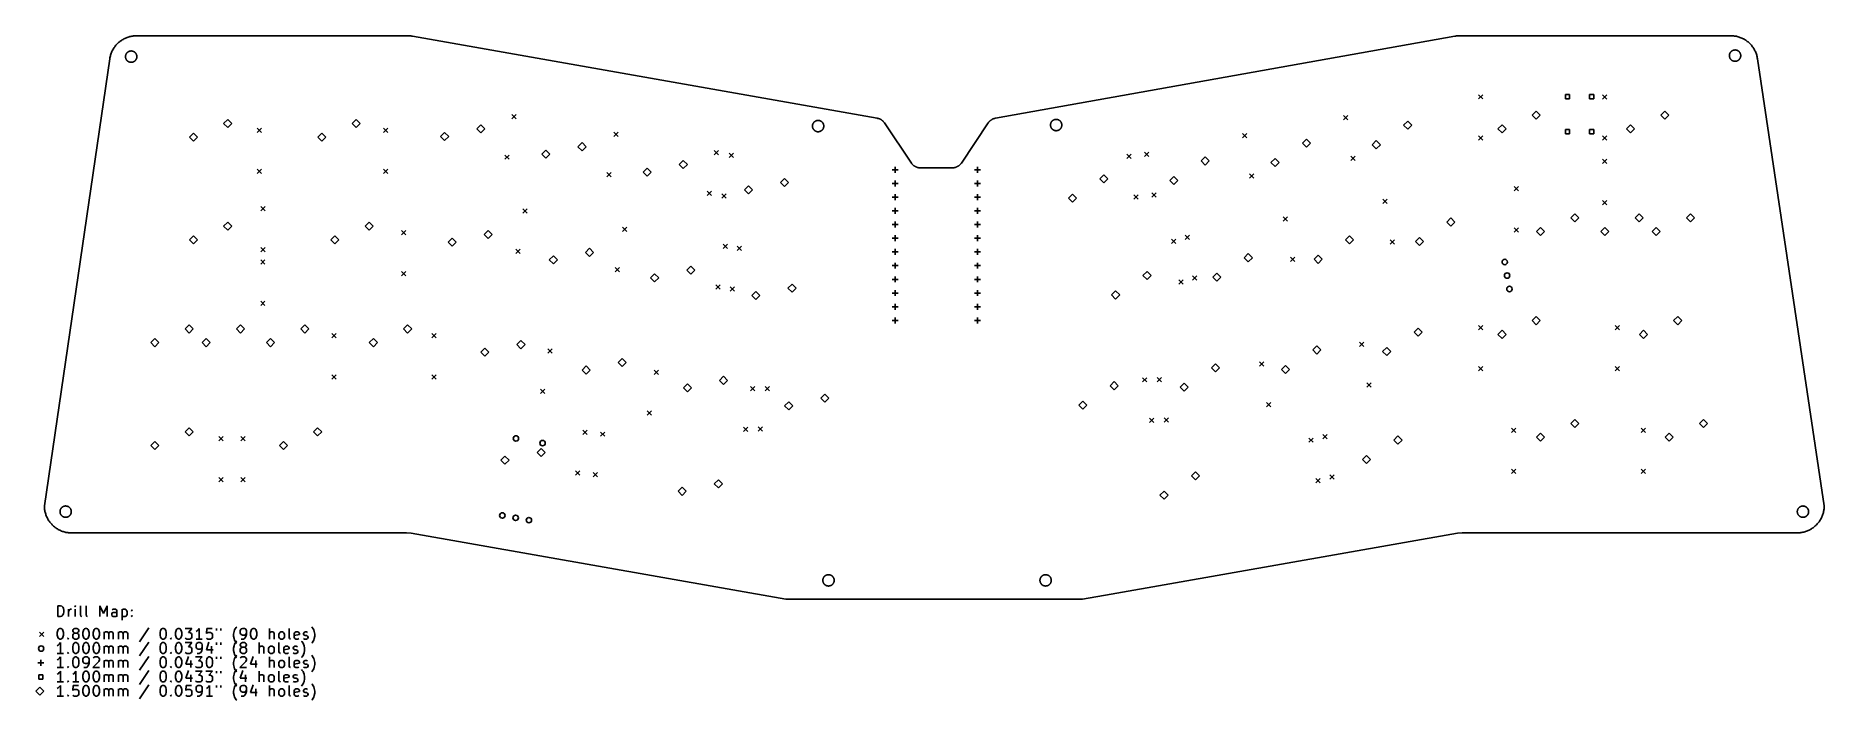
# Model space of a CAD drawing. Extents: x 52 to 383, y -191 to -68.
import ezdxf

# ---------------------------------------------------------------- set-up
doc = ezdxf.new("R2010")
doc.units = 0
doc.layers.add('BLACK', color=7, linetype='CONTINUOUS')

msp = doc.modelspace()

# ---------------------------------------------------------------- linework, layer by layer
at = {"layer": 'BLACK', "linetype": 'CONTINUOUS'}
for p, q in [((66.9842, -69.7034), (67.0987, -69.5738)), ((67.0987, -69.5738), (67.2175, -69.4483)), ((67.2175, -69.4483), (67.3407, -69.3269)), ((67.3407, -69.3269), (67.4679, -69.2098)), ((67.4679, -69.2098), (67.5992, -69.0973)), ((67.5992, -69.0973), (67.7342, -68.9893)), ((67.7342, -68.9893), (67.8729, -68.8861)), ((67.8729, -68.8861), (68.0151, -68.7877)), ((68.0151, -68.7877), (68.1606, -68.6943)), ((68.1606, -68.6943), (68.3093, -68.606)), ((68.3093, -68.606), (68.4609, -68.5229)), ((68.4609, -68.5229), (68.6153, -68.445)), ((68.6153, -68.445), (68.7723, -68.3726)), ((68.7723, -68.3726), (68.9317, -68.3056)), ((68.9317, -68.3056), (69.0933, -68.2442)), ((69.0933, -68.2442), (69.2569, -68.1884)), ((69.2569, -68.1884), (69.4224, -68.1383)), ((69.4224, -68.1383), (69.5895, -68.0939)), ((69.5895, -68.0939), (69.7581, -68.0554)), ((69.7581, -68.0554), (69.9279, -68.0227)), ((69.9279, -68.0227), (70.0987, -67.9959)), ((70.0987, -67.9959), (70.2703, -67.975)), ((70.2703, -67.975), (70.4426, -67.96)), ((70.4426, -67.96), (70.6152, -67.9511)), ((70.6152, -67.9511), (70.7881, -67.9481)), ((70.7881, -67.9481), (121.061, -67.9444)), ((121.061, -67.9444), (121.207, -67.9465)), ((121.207, -67.9465), (121.353, -67.9528)), ((121.353, -67.9528), (121.498, -67.9634)), ((121.498, -67.9634), (121.643, -67.9782)), ((121.643, -67.9782), (121.788, -67.9973)), ((121.788, -67.9973), (121.931, -68.0206)), ((121.931, -68.0206), (208.033, -83.2315)), ((229.906, -83.2269), (315.016, -68.012)), ((315.016, -68.012), (315.161, -67.9886)), ((315.161, -67.9886), (315.306, -67.9695)), ((315.306, -67.9695), (315.451, -67.9545)), ((315.451, -67.9545), (315.597, -67.9438)), ((315.597, -67.9438), (315.743, -67.9374)), ((315.743, -67.9374), (315.889, -67.9353)), ((315.889, -67.9353), (366.14, -67.9353)), ((366.14, -67.9353), (366.313, -67.9383)), ((366.313, -67.9383), (366.486, -67.9474)), ((366.486, -67.9474), (366.659, -67.9624)), ((366.659, -67.9624), (366.832, -67.9834)), ((366.832, -67.9834), (367.003, -68.0104)), ((367.003, -68.0104), (367.173, -68.0433)), ((367.173, -68.0433), (367.342, -68.0821)), ((367.342, -68.0821), (367.51, -68.1267)), ((367.51, -68.1267), (367.676, -68.1771)), ((367.676, -68.1771), (367.84, -68.2333)), ((367.84, -68.2333), (368.002, -68.2951)), ((368.002, -68.2951), (368.162, -68.3625)), ((368.162, -68.3625), (368.32, -68.4354)), ((368.32, -68.4354), (368.474, -68.5138)), ((368.474, -68.5138), (368.626, -68.5974)), ((368.626, -68.5974), (368.775, -68.6863)), ((368.775, -68.6863), (368.921, -68.7803)), ((368.921, -68.7803), (369.064, -68.8793)), ((369.064, -68.8793), (369.203, -68.9832)), ((369.203, -68.9832), (369.338, -69.0918)), ((369.338, -69.0918), (369.469, -69.2051)), ((369.469, -69.2051), (369.597, -69.3229)), ((369.597, -69.3229), (369.72, -69.445)), ((369.72, -69.445), (369.839, -69.5713)), ((369.839, -69.5713), (369.953, -69.7017)), ((53.7373, -155.089), (65.8468, -72.1867)), ((65.8468, -72.1867), (65.876, -72.0163)), ((65.876, -72.0163), (65.9112, -71.847)), ((65.9112, -71.847), (65.9522, -71.679)), ((65.9522, -71.679), (65.9989, -71.5126)), ((65.9989, -71.5126), (66.0514, -71.3478)), ((66.0514, -71.3478), (66.1096, -71.185)), ((66.1096, -71.185), (66.1734, -71.0243)), ((66.1734, -71.0243), (66.2426, -70.8659)), ((66.2426, -70.8659), (66.3173, -70.71)), ((66.3173, -70.71), (66.3974, -70.5567)), ((66.3974, -70.5567), (66.4827, -70.4063)), ((66.4827, -70.4063), (66.5731, -70.259)), ((66.5731, -70.259), (66.6686, -70.1148)), ((66.6686, -70.1148), (66.7691, -69.9741)), ((66.7691, -69.9741), (66.8743, -69.8369)), ((66.8743, -69.8369), (66.9842, -69.7034)), ((68.7633, -71.7549), (68.762, -71.7913)), ((68.762, -71.7913), (68.762, -71.8278)), ((68.762, -71.8278), (68.7633, -71.8642)), ((68.7658, -71.7185), (68.7633, -71.7549)), ((68.7633, -71.8642), (68.7658, -71.9005)), ((68.7696, -71.6823), (68.7658, -71.7185)), ((68.7658, -71.9005), (68.7696, -71.9368)), ((68.7746, -71.6462), (68.7696, -71.6823)), ((68.7696, -71.9368), (68.7746, -71.9729)), ((68.7809, -71.6103), (68.7746, -71.6462)), ((68.7746, -71.9729), (68.7809, -72.0088)), ((68.7885, -71.5746), (68.7809, -71.6103)), ((68.7809, -72.0088), (68.7885, -72.0445)), ((68.7972, -71.5392), (68.7885, -71.5746)), ((68.7885, -72.0445), (68.7972, -72.0798)), ((68.8072, -71.5042), (68.7972, -71.5392)), ((68.7972, -72.0798), (68.8072, -72.1149)), ((68.8184, -71.4695), (68.8072, -71.5042)), ((68.8072, -72.1149), (68.8184, -72.1496)), ((68.8308, -71.4352), (68.8184, -71.4695)), ((68.8184, -72.1496), (68.8308, -72.1838)), ((68.8444, -71.4014), (68.8308, -71.4352)), ((68.8308, -72.1838), (68.8444, -72.2177)), ((68.8591, -71.3681), (68.8444, -71.4014)), ((68.8444, -72.2177), (68.8591, -72.251)), ((68.875, -71.3353), (68.8591, -71.3681)), ((68.8591, -72.251), (68.875, -72.2838)), ((68.8921, -71.3031), (68.875, -71.3353)), ((68.875, -72.2838), (68.8921, -72.316)), ((68.9102, -71.2714), (68.8921, -71.3031)), ((68.8921, -72.316), (68.9102, -72.3476)), ((68.9294, -71.2405), (68.9102, -71.2714)), ((68.9102, -72.3476), (68.9294, -72.3786)), ((68.9497, -71.2102), (68.9294, -71.2405)), ((68.9294, -72.3786), (68.9497, -72.4089)), ((68.971, -71.1806), (68.9497, -71.2102)), ((68.9497, -72.4089), (68.971, -72.4384)), ((68.9934, -71.1518), (68.971, -71.1806)), ((68.971, -72.4384), (68.9934, -72.4672)), ((69.0167, -71.1238), (68.9934, -71.1518)), ((68.9934, -72.4672), (69.0167, -72.4953)), ((69.041, -71.0966), (69.0167, -71.1238)), ((69.0167, -72.4953), (69.041, -72.5224)), ((69.0662, -71.0703), (69.041, -71.0966)), ((69.041, -72.5224), (69.0662, -72.5488)), ((69.0923, -71.0449), (69.0662, -71.0703)), ((69.0662, -72.5488), (69.0923, -72.5742)), ((69.1192, -71.0204), (69.0923, -71.0449)), ((69.0923, -72.5742), (69.1192, -72.5987)), ((69.147, -70.9968), (69.1192, -71.0204)), ((69.1192, -72.5987), (69.147, -72.6223)), ((69.1757, -70.9742), (69.147, -70.9968)), ((69.147, -72.6223), (69.1757, -72.6449)), ((69.205, -70.9526), (69.1757, -70.9742)), ((69.1757, -72.6449), (69.205, -72.6664)), ((69.2351, -70.9321), (69.205, -70.9526)), ((69.205, -72.6664), (69.2351, -72.687)), ((69.2659, -70.9126), (69.2351, -70.9321)), ((69.2351, -72.687), (69.2659, -72.7065)), ((69.2974, -70.8942), (69.2659, -70.9126)), ((69.2659, -72.7065), (69.2974, -72.7249)), ((69.3295, -70.8769), (69.2974, -70.8942)), ((69.2974, -72.7249), (69.3295, -72.7422)), ((69.3621, -70.8607), (69.3295, -70.8769)), ((69.3295, -72.7422), (69.3621, -72.7584)), ((69.3953, -70.8457), (69.3621, -70.8607)), ((69.3621, -72.7584), (69.3953, -72.7734)), ((69.429, -70.8318), (69.3953, -70.8457)), ((69.3953, -72.7734), (69.429, -72.7873)), ((69.4632, -70.8191), (69.429, -70.8318)), ((69.429, -72.7873), (69.4632, -72.8)), ((69.4978, -70.8076), (69.4632, -70.8191)), ((69.4632, -72.8), (69.4978, -72.8115)), ((69.5327, -70.7973), (69.4978, -70.8076)), ((69.4978, -72.8115), (69.5327, -72.8218)), ((69.568, -70.7882), (69.5327, -70.7973)), ((69.5327, -72.8218), (69.568, -72.8308)), ((69.6036, -70.7804), (69.568, -70.7882)), ((69.568, -72.8308), (69.6036, -72.8387)), ((69.6395, -70.7738), (69.6036, -70.7804)), ((69.6036, -72.8387), (69.6395, -72.8453)), ((69.6755, -70.7684), (69.6395, -70.7738)), ((69.6395, -72.8453), (69.6755, -72.8507)), ((69.7118, -70.7643), (69.6755, -70.7684)), ((69.6755, -72.8507), (69.7118, -72.8548)), ((69.7481, -70.7615), (69.7118, -70.7643)), ((69.7118, -72.8548), (69.7481, -72.8576)), ((69.7845, -70.7599), (69.7481, -70.7615)), ((69.7481, -72.8576), (69.7845, -72.8592)), ((69.8209, -70.7596), (69.7845, -70.7599)), ((69.7845, -72.8592), (69.8209, -72.8595)), ((69.8574, -70.7605), (69.8209, -70.7596)), ((69.8209, -72.8595), (69.8574, -72.8585)), ((69.8938, -70.7627), (69.8574, -70.7605)), ((69.8574, -72.8585), (69.8938, -72.8563)), ((69.93, -70.7662), (69.8938, -70.7627)), ((69.8938, -72.8563), (69.93, -72.8529)), ((69.9662, -70.7709), (69.93, -70.7662)), ((69.93, -72.8529), (69.9662, -72.8481)), ((70.0021, -70.7769), (69.9662, -70.7709)), ((69.9662, -72.8481), (70.0021, -72.8421)), ((70.0379, -70.7842), (70.0021, -70.7769)), ((70.0021, -72.8421), (70.0379, -72.8349)), ((70.0733, -70.7926), (70.0379, -70.7842)), ((70.0379, -72.8349), (70.0733, -72.8265)), ((70.1084, -70.8023), (70.0733, -70.7926)), ((70.0733, -72.8265), (70.1084, -72.8168)), ((70.1432, -70.8132), (70.1084, -70.8023)), ((70.1084, -72.8168), (70.1432, -72.8059)), ((70.1776, -70.8253), (70.1432, -70.8132)), ((70.1432, -72.8059), (70.1776, -72.7938)), ((70.2115, -70.8386), (70.1776, -70.8253)), ((70.1776, -72.7938), (70.2115, -72.7805)), ((70.245, -70.8531), (70.2115, -70.8386)), ((70.2115, -72.7805), (70.245, -72.766)), ((70.2779, -70.8687), (70.245, -70.8531)), ((70.245, -72.766), (70.2779, -72.7504)), ((70.3103, -70.8854), (70.2779, -70.8687)), ((70.2779, -72.7504), (70.3103, -72.7337)), ((70.3421, -70.9033), (70.3103, -70.8854)), ((70.3103, -72.7337), (70.3421, -72.7158)), ((70.3732, -70.9222), (70.3421, -70.9033)), ((70.3421, -72.7158), (70.3732, -72.6969)), ((70.4037, -70.9422), (70.3732, -70.9222)), ((70.3732, -72.6969), (70.4037, -72.6768)), ((70.4334, -70.9633), (70.4037, -70.9422)), ((70.4037, -72.6768), (70.4334, -72.6558)), ((70.4624, -70.9854), (70.4334, -70.9633)), ((70.4334, -72.6558), (70.4624, -72.6337)), ((70.4906, -71.0085), (70.4624, -70.9854)), ((70.4624, -72.6337), (70.4906, -72.6106)), ((70.518, -71.0325), (70.4906, -71.0085)), ((70.4906, -72.6106), (70.518, -72.5866)), ((70.5446, -71.0575), (70.518, -71.0325)), ((70.518, -72.5866), (70.5446, -72.5616)), ((70.5702, -71.0834), (70.5446, -71.0575)), ((70.5446, -72.5616), (70.5702, -72.5357)), ((70.595, -71.1101), (70.5702, -71.0834)), ((70.5702, -72.5357), (70.595, -72.509)), ((70.6188, -71.1377), (70.595, -71.1101)), ((70.595, -72.509), (70.6188, -72.4814)), ((70.6416, -71.1661), (70.6188, -71.1377)), ((70.6188, -72.4814), (70.6416, -72.4529)), ((70.6634, -71.1953), (70.6416, -71.1661)), ((70.6416, -72.4529), (70.6634, -72.4238)), ((70.6842, -71.2252), (70.6634, -71.1953)), ((70.6634, -72.4238), (70.6842, -72.3938)), ((70.704, -71.2559), (70.6842, -71.2252)), ((70.6842, -72.3938), (70.704, -72.3632)), ((70.7227, -71.2872), (70.704, -71.2559)), ((70.704, -72.3632), (70.7227, -72.3319)), ((70.7403, -71.3191), (70.7227, -71.2872)), ((70.7227, -72.3319), (70.7403, -72.3)), ((70.7567, -71.3516), (70.7403, -71.3191)), ((70.7403, -72.3), (70.7567, -72.2675)), ((70.772, -71.3847), (70.7567, -71.3516)), ((70.7567, -72.2675), (70.772, -72.2344)), ((70.7862, -71.4183), (70.772, -71.3847)), ((70.772, -72.2344), (70.7862, -72.2008)), ((70.7992, -71.4523), (70.7862, -71.4183)), ((70.7862, -72.2008), (70.7992, -72.1668)), ((70.811, -71.4868), (70.7992, -71.4523)), ((70.7992, -72.1668), (70.811, -72.1323)), ((70.8216, -71.5217), (70.811, -71.4868)), ((70.811, -72.1323), (70.8216, -72.0974)), ((70.831, -71.5569), (70.8216, -71.5217)), ((70.8216, -72.0974), (70.831, -72.0622)), ((70.8391, -71.5924), (70.831, -71.5569)), ((70.831, -72.0622), (70.8391, -72.0267)), ((70.8461, -71.6282), (70.8391, -71.5924)), ((70.8391, -72.0267), (70.8461, -71.9909)), ((70.8517, -71.6642), (70.8461, -71.6282)), ((70.8461, -71.9909), (70.8517, -71.9549)), ((70.8561, -71.7004), (70.8517, -71.6642)), ((70.8517, -71.9549), (70.8561, -71.9187)), ((70.8593, -71.7367), (70.8561, -71.7004)), ((70.8561, -71.9187), (70.8593, -71.8824)), ((70.8612, -71.7731), (70.8593, -71.7367)), ((70.8593, -71.8824), (70.8612, -71.846)), ((70.8618, -71.8095), (70.8612, -71.7731)), ((70.8612, -71.846), (70.8618, -71.8095)), ((365.881, -71.5681), (365.879, -71.6046)), ((365.879, -71.6046), (365.879, -71.641)), ((365.879, -71.641), (365.881, -71.6774)), ((365.883, -71.5318), (365.881, -71.5681)), ((365.881, -71.6774), (365.883, -71.7138)), ((365.887, -71.4955), (365.883, -71.5318)), ((365.883, -71.7138), (365.887, -71.75)), ((365.892, -71.4594), (365.887, -71.4955)), ((365.887, -71.75), (365.892, -71.7861)), ((365.898, -71.4235), (365.892, -71.4594)), ((365.892, -71.7861), (365.898, -71.822)), ((365.906, -71.3879), (365.898, -71.4235)), ((365.898, -71.822), (365.906, -71.8577)), ((365.915, -71.3525), (365.906, -71.3879)), ((365.906, -71.8577), (365.915, -71.8931)), ((365.925, -71.3174), (365.915, -71.3525)), ((365.915, -71.8931), (365.925, -71.9281)), ((365.936, -71.2828), (365.925, -71.3174)), ((365.925, -71.9281), (365.936, -71.9628)), ((365.948, -71.2485), (365.936, -71.2828)), ((365.936, -71.9628), (365.948, -71.9971)), ((365.962, -71.2147), (365.948, -71.2485)), ((365.948, -71.9971), (365.962, -72.0309)), ((365.977, -71.1813), (365.962, -71.2147)), ((365.962, -72.0309), (365.977, -72.0642)), ((365.992, -71.1485), (365.977, -71.1813)), ((365.977, -72.0642), (365.992, -72.097)), ((366.01, -71.1163), (365.992, -71.1485)), ((365.992, -72.097), (366.01, -72.1293)), ((366.028, -71.0847), (366.01, -71.1163)), ((366.01, -72.1293), (366.028, -72.1609)), ((366.047, -71.0537), (366.028, -71.0847)), ((366.028, -72.1609), (366.047, -72.1918)), ((366.067, -71.0234), (366.047, -71.0537)), ((366.047, -72.1918), (366.067, -72.2221)), ((366.088, -70.9939), (366.067, -71.0234)), ((366.067, -72.2221), (366.088, -72.2517)), ((366.111, -70.9651), (366.088, -70.9939)), ((366.088, -72.2517), (366.111, -72.2805)), ((366.134, -70.9371), (366.111, -70.9651)), ((366.111, -72.2805), (366.134, -72.3085)), ((366.158, -70.9099), (366.134, -70.9371)), ((366.134, -72.3085), (366.158, -72.3357)), ((366.184, -70.8835), (366.158, -70.9099)), ((366.158, -72.3357), (366.184, -72.362)), ((366.21, -70.8581), (366.184, -70.8835)), ((366.184, -72.362), (366.21, -72.3875)), ((366.237, -70.8336), (366.21, -70.8581)), ((366.21, -72.3875), (366.237, -72.412)), ((366.264, -70.81), (366.237, -70.8336)), ((366.237, -72.412), (366.264, -72.4355)), ((366.293, -70.7875), (366.264, -70.81)), ((366.264, -72.4355), (366.293, -72.4581)), ((366.322, -70.7659), (366.293, -70.7875)), ((366.293, -72.4581), (366.322, -72.4797)), ((366.353, -70.7453), (366.322, -70.7659)), ((366.322, -72.4797), (366.353, -72.5002)), ((366.383, -70.7258), (366.353, -70.7453)), ((366.353, -72.5002), (366.383, -72.5197)), ((366.415, -70.7074), (366.383, -70.7258)), ((366.383, -72.5197), (366.415, -72.5381)), ((366.447, -70.6901), (366.415, -70.7074)), ((366.415, -72.5381), (366.447, -72.5554)), ((366.48, -70.674), (366.447, -70.6901)), ((366.447, -72.5554), (366.48, -72.5716)), ((366.513, -70.6589), (366.48, -70.674)), ((366.48, -72.5716), (366.513, -72.5866)), ((366.546, -70.645), (366.513, -70.6589)), ((366.513, -72.5866), (366.546, -72.6005)), ((366.581, -70.6324), (366.546, -70.645)), ((366.546, -72.6005), (366.581, -72.6132)), ((366.615, -70.6208), (366.581, -70.6324)), ((366.581, -72.6132), (366.615, -72.6247)), ((366.65, -70.6106), (366.615, -70.6208)), ((366.615, -72.6247), (366.65, -72.635)), ((366.685, -70.6015), (366.65, -70.6106)), ((366.65, -72.635), (366.685, -72.6441)), ((366.721, -70.5936), (366.685, -70.6015)), ((366.685, -72.6441), (366.721, -72.6519)), ((366.757, -70.587), (366.721, -70.5936)), ((366.721, -72.6519), (366.757, -72.6585)), ((366.793, -70.5817), (366.757, -70.587)), ((366.757, -72.6585), (366.793, -72.6639)), ((366.829, -70.5776), (366.793, -70.5817)), ((366.793, -72.6639), (366.829, -72.668)), ((366.866, -70.5747), (366.829, -70.5776)), ((366.829, -72.668), (366.866, -72.6708)), ((366.902, -70.5731), (366.866, -70.5747)), ((366.866, -72.6708), (366.902, -72.6724)), ((366.938, -70.5728), (366.902, -70.5731)), ((366.902, -72.6724), (366.938, -72.6727)), ((366.975, -70.5738), (366.938, -70.5728)), ((366.938, -72.6727), (366.975, -72.6718)), ((367.011, -70.576), (366.975, -70.5738)), ((366.975, -72.6718), (367.011, -72.6696)), ((367.047, -70.5795), (367.011, -70.576)), ((367.011, -72.6696), (367.047, -72.6661)), ((367.084, -70.5842), (367.047, -70.5795)), ((367.047, -72.6661), (367.084, -72.6614)), ((367.12, -70.5902), (367.084, -70.5842)), ((367.084, -72.6614), (367.12, -72.6554)), ((367.155, -70.5974), (367.12, -70.5902)), ((367.12, -72.6554), (367.155, -72.6482)), ((367.191, -70.6059), (367.155, -70.5974)), ((367.155, -72.6482), (367.191, -72.6397)), ((367.226, -70.6155), (367.191, -70.6059)), ((367.191, -72.6397), (367.226, -72.63)), ((367.261, -70.6264), (367.226, -70.6155)), ((367.226, -72.63), (367.261, -72.6191)), ((367.295, -70.6386), (367.261, -70.6264)), ((367.261, -72.6191), (367.295, -72.607)), ((367.329, -70.6518), (367.295, -70.6386)), ((367.295, -72.607), (367.329, -72.5937)), ((367.362, -70.6663), (367.329, -70.6518)), ((367.329, -72.5937), (367.362, -72.5793)), ((367.395, -70.6819), (367.362, -70.6663)), ((367.362, -72.5793), (367.395, -72.5637)), ((367.428, -70.6987), (367.395, -70.6819)), ((367.395, -72.5637), (367.428, -72.5469)), ((367.46, -70.7165), (367.428, -70.6987)), ((367.428, -72.5469), (367.46, -72.5291)), ((367.491, -70.7355), (367.46, -70.7165)), ((367.46, -72.5291), (367.491, -72.5101)), ((367.521, -70.7555), (367.491, -70.7355)), ((367.491, -72.5101), (367.521, -72.4901)), ((367.551, -70.7765), (367.521, -70.7555)), ((367.521, -72.4901), (367.551, -72.469)), ((367.58, -70.7986), (367.551, -70.7765)), ((367.551, -72.469), (367.58, -72.4469)), ((367.608, -70.8217), (367.58, -70.7986)), ((367.58, -72.4469), (367.608, -72.4239)), ((367.635, -70.8457), (367.608, -70.8217)), ((367.608, -72.4239), (367.635, -72.3998)), ((367.662, -70.8707), (367.635, -70.8457)), ((367.635, -72.3998), (367.662, -72.3748)), ((367.688, -70.8966), (367.662, -70.8707)), ((367.662, -72.3748), (367.688, -72.349)), ((367.712, -70.9234), (367.688, -70.8966)), ((367.688, -72.349), (367.712, -72.3222)), ((367.736, -70.951), (367.712, -70.9234)), ((367.712, -72.3222), (367.736, -72.2946)), ((367.759, -70.9794), (367.736, -70.951)), ((367.736, -72.2946), (367.759, -72.2662)), ((367.781, -71.0086), (367.759, -70.9794)), ((367.759, -72.2662), (367.781, -72.237)), ((367.802, -71.0385), (367.781, -71.0086)), ((367.781, -72.237), (367.802, -72.2071)), ((367.821, -71.0691), (367.802, -71.0385)), ((367.802, -72.2071), (367.821, -72.1764)), ((367.84, -71.1004), (367.821, -71.0691)), ((367.821, -72.1764), (367.84, -72.1451)), ((367.858, -71.1323), (367.84, -71.1004)), ((367.84, -72.1451), (367.858, -72.1132)), ((367.874, -71.1649), (367.858, -71.1323)), ((367.858, -72.1132), (367.874, -72.0807)), ((367.889, -71.1979), (367.874, -71.1649)), ((367.874, -72.0807), (367.889, -72.0476)), ((367.904, -71.2315), (367.889, -71.1979)), ((367.889, -72.0476), (367.904, -72.0141)), ((367.917, -71.2656), (367.904, -71.2315)), ((367.904, -72.0141), (367.917, -71.98)), ((367.928, -71.3), (367.917, -71.2656)), ((367.917, -71.98), (367.928, -71.9455)), ((367.939, -71.3349), (367.928, -71.3)), ((367.928, -71.9455), (367.939, -71.9106)), ((367.948, -71.3701), (367.939, -71.3349)), ((367.939, -71.9106), (367.948, -71.8754)), ((367.957, -71.4057), (367.948, -71.3701)), ((367.948, -71.8754), (367.957, -71.8399)), ((367.964, -71.4414), (367.957, -71.4057)), ((367.957, -71.8399), (367.964, -71.8041)), ((367.969, -71.4775), (367.964, -71.4414)), ((367.964, -71.8041), (367.969, -71.7681)), ((367.974, -71.5136), (367.969, -71.4775)), ((367.969, -71.7681), (367.974, -71.7319)), ((367.977, -71.5499), (367.974, -71.5136)), ((367.974, -71.7319), (367.977, -71.6956)), ((367.979, -71.5863), (367.977, -71.5499)), ((367.977, -71.6956), (367.979, -71.6592)), ((367.979, -71.6228), (367.979, -71.5863)), ((367.979, -71.6592), (367.979, -71.6228)), ((369.953, -69.7017), (370.063, -69.8359)), ((370.063, -69.8359), (370.169, -69.9739)), ((370.169, -69.9739), (370.269, -70.1155)), ((370.269, -70.1155), (370.364, -70.2604)), ((370.364, -70.2604), (370.454, -70.4086)), ((370.454, -70.4086), (370.539, -70.5598)), ((370.539, -70.5598), (370.619, -70.7139)), ((370.619, -70.7139), (370.694, -70.8706)), ((370.694, -70.8706), (370.762, -71.0299)), ((370.762, -71.0299), (370.826, -71.1914)), ((370.826, -71.1914), (370.883, -71.355)), ((370.883, -71.355), (370.935, -71.5206)), ((370.935, -71.5206), (370.982, -71.6878)), ((370.982, -71.6878), (371.022, -71.8566)), ((371.022, -71.8566), (371.056, -72.0266)), ((371.056, -72.0266), (371.085, -72.1977)), ((371.085, -72.1977), (383.449, -155.093)), ((319.4, -78.86), (320.2, -79.66)), ((320.2, -78.86), (319.4, -79.66)), ((336.269, -78.8411), (335.491, -78.8411)), ((335.491, -78.8411), (335.491, -79.6189)), ((336.269, -79.6189), (336.269, -78.8411)), ((340.769, -78.8411), (339.991, -78.8411)), ((339.991, -78.8411), (339.991, -79.6189)), ((340.769, -79.6189), (340.769, -78.8411)), ((342.4, -78.88), (343.2, -79.68)), ((343.2, -78.88), (342.4, -79.68)), ((140.352, -82.5379), (141.152, -83.3379)), ((141.152, -82.5379), (140.352, -83.3379)), ((294.411, -82.7305), (295.211, -83.5305)), ((295.211, -82.7305), (294.411, -83.5305)), ((330.106, -81.9), (329.356, -82.65)), ((329.356, -82.65), (330.106, -83.4)), ((330.856, -82.65), (330.106, -81.9)), ((330.106, -83.4), (330.856, -82.65)), ((335.491, -79.6189), (336.269, -79.6189)), ((339.991, -79.6189), (340.769, -79.6189)), ((353.919, -81.9), (353.169, -82.65)), ((353.169, -82.65), (353.919, -83.4)), ((354.669, -82.65), (353.919, -81.9)), ((353.919, -83.4), (354.669, -82.65)), ((81.339, -85.9766), (80.589, -86.7266)), ((82.089, -86.7266), (81.339, -85.9766)), ((87.689, -83.4366), (86.939, -84.1866)), ((86.939, -84.1866), (87.689, -84.9366)), ((88.439, -84.1866), (87.689, -83.4366)), ((87.689, -84.9366), (88.439, -84.1866)), ((93.18, -85.0566), (93.98, -85.8566)), ((93.98, -85.0566), (93.18, -85.8566)), ((105.151, -85.9766), (104.401, -86.7266)), ((105.901, -86.7266), (105.151, -85.9766)), ((111.501, -83.4366), (110.751, -84.1866)), ((110.751, -84.1866), (111.501, -84.9366)), ((112.251, -84.1866), (111.501, -83.4366)), ((111.501, -84.9366), (112.251, -84.1866)), ((116.55, -85.0566), (117.35, -85.8566)), ((117.35, -85.0566), (116.55, -85.8566)), ((127.877, -85.843), (127.127, -86.593)), ((128.627, -86.593), (127.877, -85.843)), ((134.572, -84.4442), (133.822, -85.1942)), ((133.822, -85.1942), (134.572, -85.9442)), ((135.322, -85.1942), (134.572, -84.4442)), ((134.572, -85.9442), (135.322, -85.1942)), ((159.232, -85.7979), (160.032, -86.5979)), ((160.032, -85.7979), (159.232, -86.5979)), ((196.018, -84.6271), (196.017, -84.6635)), ((196.017, -84.6635), (196.017, -84.6999)), ((196.017, -84.6999), (196.018, -84.7364)), ((196.02, -84.5907), (196.018, -84.6271)), ((196.018, -84.7364), (196.02, -84.7727)), ((196.024, -84.5544), (196.02, -84.5907)), ((196.02, -84.7727), (196.024, -84.809)), ((196.029, -84.5183), (196.024, -84.5544)), ((196.024, -84.809), (196.029, -84.8451)), ((196.036, -84.4824), (196.029, -84.5183)), ((196.029, -84.8451), (196.036, -84.881)), ((196.043, -84.4468), (196.036, -84.4824)), ((196.036, -84.881), (196.043, -84.9166)), ((196.052, -84.4114), (196.043, -84.4468)), ((196.043, -84.9166), (196.052, -84.952)), ((196.062, -84.3764), (196.052, -84.4114)), ((196.052, -84.952), (196.062, -84.987)), ((196.073, -84.3417), (196.062, -84.3764)), ((196.062, -84.987), (196.073, -85.0217)), ((196.085, -84.3074), (196.073, -84.3417)), ((196.073, -85.0217), (196.085, -85.056)), ((196.099, -84.2736), (196.085, -84.3074)), ((196.085, -85.056), (196.099, -85.0898)), ((196.114, -84.2402), (196.099, -84.2736)), ((196.099, -85.0898), (196.114, -85.1232)), ((196.13, -84.2074), (196.114, -84.2402)), ((196.114, -85.1232), (196.13, -85.156)), ((196.147, -84.1752), (196.13, -84.2074)), ((196.13, -85.156), (196.147, -85.1882)), ((196.165, -84.1436), (196.147, -84.1752)), ((196.147, -85.1882), (196.165, -85.2198)), ((196.184, -84.1126), (196.165, -84.1436)), ((196.165, -85.2198), (196.184, -85.2508)), ((196.204, -84.0824), (196.184, -84.1126)), ((196.184, -85.2508), (196.204, -85.2811)), ((196.226, -84.0528), (196.204, -84.0824)), ((196.204, -85.2811), (196.226, -85.3106)), ((196.248, -84.024), (196.226, -84.0528)), ((196.226, -85.3106), (196.248, -85.3394)), ((196.271, -83.996), (196.248, -84.024)), ((196.248, -85.3394), (196.271, -85.3674)), ((196.296, -83.9688), (196.271, -83.996)), ((196.271, -85.3674), (196.296, -85.3946)), ((196.321, -83.9425), (196.296, -83.9688)), ((196.296, -85.3946), (196.321, -85.4209)), ((196.347, -83.917), (196.321, -83.9425)), ((196.321, -85.4209), (196.347, -85.4464)), ((196.374, -83.8925), (196.347, -83.917)), ((196.347, -85.4464), (196.374, -85.4709)), ((196.402, -83.869), (196.374, -83.8925)), ((196.374, -85.4709), (196.402, -85.4944)), ((196.43, -83.8464), (196.402, -83.869)), ((196.402, -85.4944), (196.43, -85.517)), ((196.46, -83.8248), (196.43, -83.8464)), ((196.43, -85.517), (196.46, -85.5386)), ((196.49, -83.8043), (196.46, -83.8248)), ((196.46, -85.5386), (196.49, -85.5591)), ((196.521, -83.7848), (196.49, -83.8043)), ((196.49, -85.5591), (196.521, -85.5786)), ((196.552, -83.7664), (196.521, -83.7848)), ((196.521, -85.5786), (196.552, -85.597)), ((196.584, -83.7491), (196.552, -83.7664)), ((196.552, -85.597), (196.584, -85.6143)), ((196.617, -83.7329), (196.584, -83.7491)), ((196.584, -85.6143), (196.617, -85.6305)), ((196.65, -83.7178), (196.617, -83.7329)), ((196.617, -85.6305), (196.65, -85.6456)), ((196.684, -83.704), (196.65, -83.7178)), ((196.65, -85.6456), (196.684, -85.6594)), ((196.718, -83.6913), (196.684, -83.704)), ((196.684, -85.6594), (196.718, -85.6721)), ((196.752, -83.6798), (196.718, -83.6913)), ((196.718, -85.6721), (196.752, -85.6836)), ((196.787, -83.6695), (196.752, -83.6798)), ((196.752, -85.6836), (196.787, -85.6939)), ((196.823, -83.6604), (196.787, -83.6695)), ((196.787, -85.6939), (196.823, -85.703)), ((196.858, -83.6525), (196.823, -83.6604)), ((196.823, -85.703), (196.858, -85.7109)), ((196.894, -83.6459), (196.858, -83.6525)), ((196.858, -85.7109), (196.894, -85.7175)), ((196.93, -83.6406), (196.894, -83.6459)), ((196.894, -85.7175), (196.93, -85.7228)), ((196.966, -83.6365), (196.93, -83.6406)), ((196.93, -85.7228), (196.966, -85.7269)), ((197.003, -83.6336), (196.966, -83.6365)), ((196.966, -85.7269), (197.003, -85.7298)), ((197.039, -83.6321), (197.003, -83.6336)), ((197.003, -85.7298), (197.039, -85.7313)), ((197.076, -83.6317), (197.039, -83.6321)), ((197.039, -85.7313), (197.076, -85.7317)), ((197.112, -83.6327), (197.076, -83.6317)), ((197.076, -85.7317), (197.112, -85.7307)), ((197.148, -83.6349), (197.112, -83.6327)), ((197.112, -85.7307), (197.148, -85.7285)), ((197.185, -83.6384), (197.148, -83.6349)), ((197.148, -85.7285), (197.185, -85.725)), ((197.221, -83.6431), (197.185, -83.6384)), ((197.185, -85.725), (197.221, -85.7203)), ((197.257, -83.6491), (197.221, -83.6431)), ((197.221, -85.7203), (197.257, -85.7143)), ((197.293, -83.6563), (197.257, -83.6491)), ((197.257, -85.7143), (197.293, -85.7071)), ((197.328, -83.6648), (197.293, -83.6563)), ((197.293, -85.7071), (197.328, -85.6986)), ((197.363, -83.6745), (197.328, -83.6648)), ((197.328, -85.6986), (197.363, -85.6889)), ((197.398, -83.6854), (197.363, -83.6745)), ((197.363, -85.6889), (197.398, -85.678)), ((197.432, -83.6975), (197.398, -83.6854)), ((197.398, -85.678), (197.432, -85.6659)), ((197.466, -83.7108), (197.432, -83.6975)), ((197.432, -85.6659), (197.466, -85.6526)), ((197.5, -83.7252), (197.466, -83.7108)), ((197.466, -85.6526), (197.5, -85.6382)), ((197.533, -83.7408), (197.5, -83.7252)), ((197.5, -85.6382), (197.533, -85.6226)), ((197.565, -83.7576), (197.533, -83.7408)), ((197.533, -85.6226), (197.565, -85.6058)), ((197.597, -83.7754), (197.565, -83.7576)), ((197.565, -85.6058), (197.597, -85.588)), ((197.628, -83.7944), (197.597, -83.7754)), ((197.597, -85.588), (197.628, -85.569)), ((197.658, -83.8144), (197.628, -83.7944)), ((197.628, -85.569), (197.658, -85.549)), ((197.688, -83.8355), (197.658, -83.8144)), ((197.658, -85.549), (197.688, -85.5279)), ((197.717, -83.8575), (197.688, -83.8355)), ((197.688, -85.5279), (197.717, -85.5059)), ((197.745, -83.8806), (197.717, -83.8575)), ((197.717, -85.5059), (197.745, -85.4828)), ((197.773, -83.9047), (197.745, -83.8806)), ((197.745, -85.4828), (197.773, -85.4587)), ((197.799, -83.9296), (197.773, -83.9047)), ((197.773, -85.4587), (197.799, -85.4338)), ((197.825, -83.9555), (197.799, -83.9296)), ((197.799, -85.4338), (197.825, -85.4079)), ((197.85, -83.9823), (197.825, -83.9555)), ((197.825, -85.4079), (197.85, -85.3811)), ((197.873, -84.0099), (197.85, -83.9823)), ((197.85, -85.3811), (197.873, -85.3535)), ((197.896, -84.0383), (197.873, -84.0099)), ((197.873, -85.3535), (197.896, -85.3251)), ((197.918, -84.0675), (197.896, -84.0383)), ((197.896, -85.3251), (197.918, -85.2959)), ((197.939, -84.0974), (197.918, -84.0675)), ((197.918, -85.2959), (197.939, -85.266)), ((197.959, -84.128), (197.939, -84.0974)), ((197.939, -85.266), (197.959, -85.2354)), ((197.977, -84.1593), (197.959, -84.128)), ((197.959, -85.2354), (197.977, -85.2041)), ((197.995, -84.1913), (197.977, -84.1593)), ((197.977, -85.2041), (197.995, -85.1721)), ((198.011, -84.2238), (197.995, -84.1913)), ((197.995, -85.1721), (198.011, -85.1396)), ((198.027, -84.2568), (198.011, -84.2238)), ((198.011, -85.1396), (198.027, -85.1066)), ((198.041, -84.2904), (198.027, -84.2568)), ((198.027, -85.1066), (198.041, -85.073)), ((198.054, -84.3245), (198.041, -84.2904)), ((198.041, -85.073), (198.054, -85.0389)), ((198.066, -84.359), (198.054, -84.3245)), ((198.054, -85.0389), (198.066, -85.0044)), ((198.076, -84.3938), (198.066, -84.359)), ((198.066, -85.0044), (198.076, -84.9696)), ((198.086, -84.4291), (198.076, -84.3938)), ((198.076, -84.9696), (198.086, -84.9343)), ((198.094, -84.4646), (198.086, -84.4291)), ((198.086, -84.9343), (198.094, -84.8988)), ((198.101, -84.5004), (198.094, -84.4646)), ((198.094, -84.8988), (198.101, -84.863)), ((198.106, -84.5364), (198.101, -84.5004)), ((198.101, -84.863), (198.106, -84.827)), ((198.111, -84.5726), (198.106, -84.5364)), ((198.106, -84.827), (198.111, -84.7909)), ((198.114, -84.6089), (198.111, -84.5726)), ((198.111, -84.7909), (198.114, -84.7545)), ((198.116, -84.6453), (198.114, -84.6089)), ((198.114, -84.7545), (198.116, -84.7181)), ((198.117, -84.6817), (198.116, -84.6453)), ((198.116, -84.7181), (198.117, -84.6817)), ((208.033, -83.2315), (208.099, -83.2443)), ((208.099, -83.2443), (208.165, -83.2593)), ((208.165, -83.2593), (208.23, -83.2765)), ((208.23, -83.2765), (208.294, -83.2958)), ((208.294, -83.2958), (208.357, -83.3173)), ((208.357, -83.3173), (208.42, -83.3409)), ((208.42, -83.3409), (208.482, -83.3667)), ((208.482, -83.3667), (208.543, -83.3944)), ((208.543, -83.3944), (208.604, -83.4243)), ((208.604, -83.4243), (208.663, -83.4561)), ((208.663, -83.4561), (208.721, -83.4899)), ((208.721, -83.4899), (208.778, -83.5256)), ((208.778, -83.5256), (208.833, -83.5632)), ((208.833, -83.5632), (208.888, -83.6026)), ((208.888, -83.6026), (208.94, -83.6439)), ((208.94, -83.6439), (208.992, -83.6869)), ((208.992, -83.6869), (209.042, -83.7316)), ((209.042, -83.7316), (209.091, -83.7779)), ((209.091, -83.7779), (209.138, -83.8259)), ((209.138, -83.8259), (209.183, -83.8754)), ((209.183, -83.8754), (209.227, -83.9264)), ((209.227, -83.9264), (209.269, -83.9789)), ((209.269, -83.9789), (209.309, -84.0327)), ((209.309, -84.0327), (209.347, -84.0878)), ((209.347, -84.0878), (214.336, -91.5345)), ((223.604, -91.5345), (228.597, -84.0825)), ((228.597, -84.0825), (228.635, -84.0275)), ((228.635, -84.0275), (228.675, -83.9738)), ((228.675, -83.9738), (228.717, -83.9214)), ((228.717, -83.9214), (228.76, -83.8706)), ((228.76, -83.8706), (228.805, -83.8211)), ((228.805, -83.8211), (228.852, -83.7733)), ((228.852, -83.7733), (228.901, -83.727)), ((228.901, -83.727), (228.951, -83.6824)), ((228.951, -83.6824), (229.002, -83.6395)), ((229.002, -83.6395), (229.055, -83.5983)), ((229.055, -83.5983), (229.109, -83.5589)), ((229.109, -83.5589), (229.164, -83.5213)), ((229.164, -83.5213), (229.221, -83.4856)), ((229.221, -83.4856), (229.279, -83.4519)), ((229.279, -83.4519), (229.338, -83.4201)), ((229.338, -83.4201), (229.398, -83.3902)), ((229.398, -83.3902), (229.459, -83.3625)), ((229.459, -83.3625), (229.52, -83.3367)), ((229.52, -83.3367), (229.583, -83.3131)), ((229.583, -83.3131), (229.646, -83.2915)), ((229.646, -83.2915), (229.711, -83.2721)), ((229.711, -83.2721), (229.775, -83.2548)), ((229.775, -83.2548), (229.841, -83.2398)), ((229.841, -83.2398), (229.906, -83.2269)), ((240.114, -84.4315), (240.113, -84.4679)), ((240.113, -84.4679), (240.113, -84.5044)), ((240.113, -84.5044), (240.114, -84.5408)), ((240.116, -84.3951), (240.114, -84.4315)), ((240.114, -84.5408), (240.116, -84.5772)), ((240.12, -84.3589), (240.116, -84.3951)), ((240.116, -84.5772), (240.12, -84.6134)), ((240.125, -84.3228), (240.12, -84.3589)), ((240.12, -84.6134), (240.125, -84.6495)), ((240.131, -84.2869), (240.125, -84.3228)), ((240.125, -84.6495), (240.131, -84.6854)), ((240.139, -84.2512), (240.131, -84.2869)), ((240.131, -84.6854), (240.139, -84.7211)), ((240.148, -84.2158), (240.139, -84.2512)), ((240.139, -84.7211), (240.148, -84.7564)), ((240.158, -84.1808), (240.148, -84.2158)), ((240.148, -84.7564), (240.158, -84.7915)), ((240.169, -84.1461), (240.158, -84.1808)), ((240.158, -84.7915), (240.169, -84.8262)), ((240.181, -84.1118), (240.169, -84.1461)), ((240.169, -84.8262), (240.181, -84.8604)), ((240.195, -84.078), (240.181, -84.1118)), ((240.181, -84.8604), (240.195, -84.8943)), ((240.21, -84.0447), (240.195, -84.078)), ((240.195, -84.8943), (240.21, -84.9276)), ((240.226, -84.0119), (240.21, -84.0447)), ((240.21, -84.9276), (240.226, -84.9604)), ((240.243, -83.9797), (240.226, -84.0119)), ((240.226, -84.9604), (240.243, -84.9926)), ((240.261, -83.948), (240.243, -83.9797)), ((240.243, -84.9926), (240.261, -85.0242)), ((240.28, -83.9171), (240.261, -83.948)), ((240.261, -85.0242), (240.28, -85.0552)), ((240.3, -83.8868), (240.28, -83.9171)), ((240.28, -85.0552), (240.3, -85.0855)), ((240.322, -83.8572), (240.3, -83.8868)), ((240.3, -85.0855), (240.322, -85.1151)), ((240.344, -83.8284), (240.322, -83.8572)), ((240.322, -85.1151), (240.344, -85.1439)), ((240.367, -83.8004), (240.344, -83.8284)), ((240.344, -85.1439), (240.367, -85.1719)), ((240.392, -83.7732), (240.367, -83.8004)), ((240.367, -85.1719), (240.392, -85.199)), ((240.417, -83.7469), (240.392, -83.7732)), ((240.392, -85.199), (240.417, -85.2254)), ((240.443, -83.7215), (240.417, -83.7469)), ((240.417, -85.2254), (240.443, -85.2508)), ((240.47, -83.697), (240.443, -83.7215)), ((240.443, -85.2508), (240.47, -85.2753)), ((240.498, -83.6734), (240.47, -83.697)), ((240.47, -85.2753), (240.498, -85.2989)), ((240.526, -83.6508), (240.498, -83.6734)), ((240.498, -85.2989), (240.526, -85.3215)), ((240.556, -83.6292), (240.526, -83.6508)), ((240.526, -85.3215), (240.556, -85.343)), ((240.586, -83.6087), (240.556, -83.6292)), ((240.556, -85.343), (240.586, -85.3636)), ((240.617, -83.5892), (240.586, -83.6087)), ((240.586, -85.3636), (240.617, -85.3831)), ((240.648, -83.5708), (240.617, -83.5892)), ((240.617, -85.3831), (240.648, -85.4015)), ((240.68, -83.5535), (240.648, -83.5708)), ((240.648, -85.4015), (240.68, -85.4188)), ((240.713, -83.5373), (240.68, -83.5535)), ((240.68, -85.4188), (240.713, -85.435)), ((240.746, -83.5223), (240.713, -83.5373)), ((240.713, -85.435), (240.746, -85.45)), ((240.78, -83.5084), (240.746, -83.5223)), ((240.746, -85.45), (240.78, -85.4639)), ((240.814, -83.4957), (240.78, -83.5084)), ((240.78, -85.4639), (240.814, -85.4766)), ((240.848, -83.4842), (240.814, -83.4957)), ((240.814, -85.4766), (240.848, -85.4881)), ((240.883, -83.4739), (240.848, -83.4842)), ((240.848, -85.4881), (240.883, -85.4984)), ((240.919, -83.4648), (240.883, -83.4739)), ((240.883, -85.4984), (240.919, -85.5074)), ((240.954, -83.457), (240.919, -83.4648)), ((240.919, -85.5074), (240.954, -85.5153)), ((240.99, -83.4504), (240.954, -83.457)), ((240.954, -85.5153), (240.99, -85.5219)), ((241.026, -83.445), (240.99, -83.4504)), ((240.99, -85.5219), (241.026, -85.5273)), ((241.062, -83.4409), (241.026, -83.445)), ((241.026, -85.5273), (241.062, -85.5314)), ((241.099, -83.4381), (241.062, -83.4409)), ((241.062, -85.5314), (241.099, -85.5342)), ((241.135, -83.4365), (241.099, -83.4381)), ((241.099, -85.5342), (241.135, -85.5358)), ((241.172, -83.4362), (241.135, -83.4365)), ((241.135, -85.5358), (241.172, -85.5361)), ((241.208, -83.4371), (241.172, -83.4362)), ((241.172, -85.5361), (241.208, -85.5352)), ((241.244, -83.4393), (241.208, -83.4371)), ((241.208, -85.5352), (241.244, -85.5329)), ((241.281, -83.4428), (241.244, -83.4393)), ((241.244, -85.5329), (241.281, -85.5295)), ((241.317, -83.4475), (241.281, -83.4428)), ((241.281, -85.5295), (241.317, -85.5247)), ((241.353, -83.4535), (241.317, -83.4475)), ((241.317, -85.5247), (241.353, -85.5188)), ((241.388, -83.4608), (241.353, -83.4535)), ((241.353, -85.5188), (241.388, -85.5115)), ((241.424, -83.4692), (241.388, -83.4608)), ((241.388, -85.5115), (241.424, -85.5031)), ((241.459, -83.4789), (241.424, -83.4692)), ((241.424, -85.5031), (241.459, -85.4934)), ((241.494, -83.4898), (241.459, -83.4789)), ((241.459, -85.4934), (241.494, -85.4825)), ((241.528, -83.5019), (241.494, -83.4898)), ((241.494, -85.4825), (241.528, -85.4704)), ((241.562, -83.5152), (241.528, -83.5019)), ((241.528, -85.4704), (241.562, -85.4571)), ((241.596, -83.5297), (241.562, -83.5152)), ((241.562, -85.4571), (241.596, -85.4426)), ((241.629, -83.5453), (241.596, -83.5297)), ((241.596, -85.4426), (241.629, -85.427)), ((241.661, -83.562), (241.629, -83.5453)), ((241.629, -85.427), (241.661, -85.4103)), ((241.693, -83.5799), (241.661, -83.562)), ((241.661, -85.4103), (241.693, -85.3924)), ((241.724, -83.5988), (241.693, -83.5799)), ((241.693, -85.3924), (241.724, -85.3735)), ((241.754, -83.6188), (241.724, -83.5988)), ((241.724, -85.3735), (241.754, -85.3534)), ((241.784, -83.6399), (241.754, -83.6188)), ((241.754, -85.3534), (241.784, -85.3324)), ((241.813, -83.662), (241.784, -83.6399)), ((241.784, -85.3324), (241.813, -85.3103)), ((241.841, -83.6851), (241.813, -83.662)), ((241.813, -85.3103), (241.841, -85.2872)), ((241.869, -83.7091), (241.841, -83.6851)), ((241.841, -85.2872), (241.869, -85.2632)), ((241.895, -83.7341), (241.869, -83.7091)), ((241.869, -85.2632), (241.895, -85.2382)), ((241.921, -83.76), (241.895, -83.7341)), ((241.895, -85.2382), (241.921, -85.2123)), ((241.946, -83.7867), (241.921, -83.76)), ((241.921, -85.2123), (241.946, -85.1856)), ((241.969, -83.8143), (241.946, -83.7867)), ((241.946, -85.1856), (241.969, -85.158)), ((241.992, -83.8427), (241.969, -83.8143)), ((241.969, -85.158), (241.992, -85.1295)), ((242.014, -83.8719), (241.992, -83.8427)), ((241.992, -85.1295), (242.014, -85.1004)), ((242.035, -83.9018), (242.014, -83.8719)), ((242.014, -85.1004), (242.035, -85.0704)), ((242.055, -83.9325), (242.035, -83.9018)), ((242.035, -85.0704), (242.055, -85.0398)), ((242.073, -83.9638), (242.055, -83.9325)), ((242.055, -85.0398), (242.073, -85.0085)), ((242.091, -83.9957), (242.073, -83.9638)), ((242.073, -85.0085), (242.091, -84.9766)), ((242.107, -84.0282), (242.091, -83.9957)), ((242.091, -84.9766), (242.107, -84.9441)), ((242.123, -84.0613), (242.107, -84.0282)), ((242.107, -84.9441), (242.123, -84.911)), ((242.137, -84.0949), (242.123, -84.0613)), ((242.123, -84.911), (242.137, -84.8774)), ((242.15, -84.1289), (242.137, -84.0949)), ((242.137, -84.8774), (242.15, -84.8434)), ((242.162, -84.1634), (242.15, -84.1289)), ((242.15, -84.8434), (242.162, -84.8089)), ((242.172, -84.1983), (242.162, -84.1634)), ((242.162, -84.8089), (242.172, -84.774)), ((242.182, -84.2335), (242.172, -84.1983)), ((242.172, -84.774), (242.182, -84.7388)), ((242.19, -84.269), (242.182, -84.2335)), ((242.182, -84.7388), (242.19, -84.7033)), ((242.197, -84.3048), (242.19, -84.269)), ((242.19, -84.7033), (242.197, -84.6675)), ((242.202, -84.3408), (242.197, -84.3048)), ((242.197, -84.6675), (242.202, -84.6315)), ((242.207, -84.377), (242.202, -84.3408)), ((242.202, -84.6315), (242.207, -84.5953)), ((242.21, -84.4133), (242.207, -84.377)), ((242.207, -84.5953), (242.21, -84.559)), ((242.212, -84.4497), (242.21, -84.4133)), ((242.21, -84.559), (242.212, -84.5226)), ((242.212, -84.4861), (242.212, -84.4497)), ((242.212, -84.5226), (242.212, -84.4861)), ((275.668, -86.0379), (276.468, -86.8379)), ((276.468, -86.0379), (275.668, -86.8379)), ((306.283, -83.7787), (305.533, -84.5287)), ((305.533, -84.5287), (306.283, -85.2787)), ((307.033, -84.5287), (306.283, -83.7787)), ((306.283, -85.2787), (307.033, -84.5287)), ((323.756, -84.44), (323.006, -85.19)), ((323.006, -85.19), (323.756, -85.94)), ((324.506, -85.19), (323.756, -84.44)), ((323.756, -85.94), (324.506, -85.19)), ((336.269, -85.3411), (335.491, -85.3411)), ((335.491, -85.3411), (335.491, -86.1189)), ((335.491, -86.1189), (336.269, -86.1189)), ((336.269, -86.1189), (336.269, -85.3411)), ((340.769, -85.3411), (339.991, -85.3411)), ((339.991, -85.3411), (339.991, -86.1189)), ((339.991, -86.1189), (340.769, -86.1189)), ((340.769, -86.1189), (340.769, -85.3411)), ((347.569, -84.44), (346.819, -85.19)), ((346.819, -85.19), (347.569, -85.94)), ((348.319, -85.19), (347.569, -84.44)), ((347.569, -85.94), (348.319, -85.19)), ((80.589, -86.7266), (81.339, -87.4766)), ((81.339, -87.4766), (82.089, -86.7266)), ((104.401, -86.7266), (105.151, -87.4766)), ((105.151, -87.4766), (105.901, -86.7266)), ((127.127, -86.593), (127.877, -87.343)), ((127.877, -87.343), (128.627, -86.593)), ((146.638, -89.151), (145.888, -89.901)), ((147.388, -89.901), (146.638, -89.151)), ((153.332, -87.7522), (152.582, -88.5022)), ((152.582, -88.5022), (153.332, -89.2522)), ((154.082, -88.5022), (153.332, -87.7522)), ((153.332, -89.2522), (154.082, -88.5022)), ((177.822, -89.2179), (178.622, -90.0179)), ((178.622, -89.2179), (177.822, -90.0179)), ((287.522, -87.0867), (286.772, -87.8367)), ((286.772, -87.8367), (287.522, -88.5867)), ((288.272, -87.8367), (287.522, -87.0867)), ((287.522, -88.5867), (288.272, -87.8367)), ((300.471, -87.3828), (299.721, -88.1328)), ((299.721, -88.1328), (300.471, -88.8828)), ((301.221, -88.1328), (300.471, -87.3828)), ((300.471, -88.8828), (301.221, -88.1328)), ((319.4, -86.48), (320.2, -87.28)), ((320.2, -86.48), (319.4, -87.28)), ((342.4, -86.5), (343.2, -87.3)), ((343.2, -86.5), (342.4, -87.3)), ((93.18, -92.6766), (93.98, -93.4766)), ((93.98, -92.6766), (93.18, -93.4766)), ((116.55, -92.6766), (117.35, -93.4766)), ((117.35, -92.6766), (116.55, -93.4766)), ((139.028, -90.0421), (139.828, -90.8421)), ((139.828, -90.0421), (139.028, -90.8421)), ((145.888, -89.901), (146.638, -90.651)), ((146.638, -90.651), (147.388, -89.901)), ((165.398, -92.459), (164.648, -93.209)), ((166.148, -93.209), (165.398, -92.459)), ((172.093, -91.0602), (171.343, -91.8102)), ((171.343, -91.8102), (172.093, -92.5602)), ((172.843, -91.8102), (172.093, -91.0602)), ((172.093, -92.5602), (172.843, -91.8102)), ((180.572, -89.7179), (181.372, -90.5179)), ((181.372, -89.7179), (180.572, -90.5179)), ((211.35, -92.2246), (211.35, -93.3168)), ((214.336, -91.5345), (214.375, -91.59)), ((214.375, -91.59), (214.415, -91.6442)), ((214.415, -91.6442), (214.457, -91.697)), ((214.457, -91.697), (214.501, -91.7483)), ((214.501, -91.7483), (214.547, -91.7982)), ((214.547, -91.7982), (214.594, -91.8464)), ((214.594, -91.8464), (214.643, -91.893)), ((214.643, -91.893), (214.694, -91.938)), ((214.694, -91.938), (214.746, -91.9812)), ((214.746, -91.9812), (214.799, -92.0226)), ((214.799, -92.0226), (214.854, -92.0622)), ((214.854, -92.0622), (214.91, -92.0999)), ((214.91, -92.0999), (214.968, -92.1357)), ((214.968, -92.1357), (215.026, -92.1695)), ((215.026, -92.1695), (215.086, -92.2014)), ((215.086, -92.2014), (215.147, -92.2312)), ((215.147, -92.2312), (215.208, -92.2589)), ((215.208, -92.2589), (215.271, -92.2845)), ((215.271, -92.2845), (215.334, -92.308)), ((215.334, -92.308), (215.398, -92.3294)), ((215.398, -92.3294), (215.463, -92.3485)), ((215.463, -92.3485), (215.529, -92.3655)), ((215.529, -92.3655), (215.595, -92.3802)), ((215.595, -92.3802), (215.661, -92.3927)), ((215.661, -92.3927), (215.728, -92.403)), ((215.728, -92.403), (215.795, -92.411)), ((215.795, -92.411), (215.863, -92.4167)), ((215.863, -92.4167), (215.93, -92.4201)), ((215.93, -92.4201), (215.998, -92.4213)), ((215.998, -92.4213), (221.942, -92.4213)), ((221.942, -92.4213), (222.01, -92.4201)), ((222.01, -92.4201), (222.077, -92.4167)), ((222.077, -92.4167), (222.145, -92.411)), ((222.145, -92.411), (222.212, -92.403)), ((222.212, -92.403), (222.279, -92.3927)), ((222.279, -92.3927), (222.345, -92.3802)), ((222.345, -92.3802), (222.411, -92.3655)), ((222.411, -92.3655), (222.477, -92.3485)), ((222.477, -92.3485), (222.542, -92.3294)), ((222.542, -92.3294), (222.606, -92.308)), ((222.606, -92.308), (222.669, -92.2845)), ((222.669, -92.2845), (222.732, -92.2589)), ((222.732, -92.2589), (222.793, -92.2312)), ((222.793, -92.2312), (222.854, -92.2014)), ((222.854, -92.2014), (222.914, -92.1695)), ((222.914, -92.1695), (222.972, -92.1357)), ((222.972, -92.1357), (223.03, -92.0999)), ((223.03, -92.0999), (223.086, -92.0622)), ((223.086, -92.0622), (223.141, -92.0226)), ((223.141, -92.0226), (223.194, -91.9812)), ((223.194, -91.9812), (223.246, -91.938)), ((223.246, -91.938), (223.297, -91.893)), ((223.297, -91.893), (223.346, -91.8464)), ((223.346, -91.8464), (223.393, -91.7982)), ((223.393, -91.7982), (223.439, -91.7483)), ((223.439, -91.7483), (223.483, -91.697)), ((223.483, -91.697), (223.525, -91.6442)), ((223.525, -91.6442), (223.565, -91.59)), ((223.565, -91.59), (223.604, -91.5345)), ((226.59, -92.2246), (226.59, -93.3168)), ((254.23, -89.9), (255.03, -90.7)), ((255.03, -89.9), (254.23, -90.7)), ((257.54, -89.53), (258.34, -90.33)), ((258.34, -89.53), (257.54, -90.33)), ((268.762, -90.3947), (268.012, -91.1447)), ((268.012, -91.1447), (268.762, -91.8947)), ((269.512, -91.1447), (268.762, -90.3947)), ((268.762, -91.8947), (269.512, -91.1447)), ((281.71, -90.6908), (280.96, -91.4408)), ((280.96, -91.4408), (281.71, -92.1908)), ((282.46, -91.4408), (281.71, -90.6908)), ((281.71, -92.1908), (282.46, -91.4408)), ((295.735, -90.2347), (296.535, -91.0347)), ((296.535, -90.2347), (295.735, -91.0347)), ((342.39, -90.83), (343.19, -91.63)), ((343.19, -90.83), (342.39, -91.63)), ((157.908, -93.3021), (158.708, -94.1021)), ((158.708, -93.3021), (157.908, -94.1021)), ((164.648, -93.209), (165.398, -93.959)), ((165.398, -93.959), (166.148, -93.209)), ((184.159, -95.767), (183.409, -96.517)), ((184.909, -96.517), (184.159, -95.767)), ((190.854, -94.3682), (190.104, -95.1182)), ((190.104, -95.1182), (190.854, -95.8682)), ((191.604, -95.1182), (190.854, -94.3682)), ((190.854, -95.8682), (191.604, -95.1182)), ((210.804, -92.7707), (211.896, -92.7707)), ((210.804, -95.3107), (211.896, -95.3107)), ((211.35, -94.7646), (211.35, -95.8568)), ((226.044, -92.7707), (227.136, -92.7707)), ((226.044, -95.3107), (227.136, -95.3107)), ((226.59, -94.7646), (226.59, -95.8568)), ((250.001, -93.7027), (249.251, -94.4527)), ((249.251, -94.4527), (250.001, -95.2027)), ((250.751, -94.4527), (250.001, -93.7027)), ((250.001, -95.2027), (250.751, -94.4527)), ((262.949, -93.9988), (262.199, -94.7488)), ((262.199, -94.7488), (262.949, -95.4988)), ((263.699, -94.7488), (262.949, -93.9988)), ((262.949, -95.4988), (263.699, -94.7488)), ((276.992, -93.5421), (277.792, -94.3421)), ((277.792, -93.5421), (276.992, -94.3421)), ((326, -95.9), (326.8, -96.7)), ((326.8, -95.9), (326, -96.7)), ((176.498, -96.7221), (177.298, -97.5221)), ((177.298, -96.7221), (176.498, -97.5221)), ((179.248, -97.2221), (180.048, -98.0221)), ((180.048, -97.2221), (179.248, -98.0221)), ((183.409, -96.517), (184.159, -97.267)), ((184.159, -97.267), (184.909, -96.517)), ((210.804, -97.8507), (211.896, -97.8507)), ((211.35, -97.3046), (211.35, -98.3968)), ((226.044, -97.8507), (227.136, -97.8507)), ((226.59, -97.3046), (226.59, -98.3968)), ((244.189, -97.3068), (243.439, -98.0568)), ((243.439, -98.0568), (244.189, -98.8068)), ((244.939, -98.0568), (244.189, -97.3068)), ((244.189, -98.8068), (244.939, -98.0568)), ((255.553, -97.4042), (256.353, -98.2042)), ((256.353, -97.4042), (255.553, -98.2042)), ((258.863, -97.0342), (259.663, -97.8342)), ((259.663, -97.0342), (258.863, -97.8342)), ((301.71, -98.24), (302.51, -99.04)), ((302.51, -98.24), (301.71, -99.04)), ((342.39, -98.45), (343.19, -99.25)), ((343.19, -98.45), (342.39, -99.25)), ((87.689, -102.487), (86.939, -103.237)), ((88.439, -103.237), (87.689, -102.487)), ((93.84, -99.57), (94.64, -100.37)), ((94.64, -99.57), (93.84, -100.37)), ((113.883, -102.487), (113.133, -103.237)), ((114.633, -103.237), (113.883, -102.487)), ((142.382, -100.018), (143.182, -100.818)), ((143.182, -100.018), (142.382, -100.818)), ((210.804, -100.391), (211.896, -100.391)), ((211.35, -99.8446), (211.35, -100.937)), ((211.35, -102.385), (211.35, -103.477)), ((226.044, -100.391), (227.136, -100.391)), ((226.59, -99.8446), (226.59, -100.937)), ((226.59, -102.385), (226.59, -103.477)), ((283.24, -101.5), (284.04, -102.3)), ((284.04, -101.5), (283.24, -102.3)), ((314.281, -101.712), (313.531, -102.462)), ((313.531, -102.462), (314.281, -103.212)), ((315.031, -102.462), (314.281, -101.712)), ((314.281, -103.212), (315.031, -102.462)), ((337.25, -100.95), (336.5, -101.7)), ((336.5, -101.7), (337.25, -102.45)), ((338, -101.7), (337.25, -100.95)), ((337.25, -102.45), (338, -101.7)), ((349.156, -100.95), (348.406, -101.7)), ((348.406, -101.7), (349.156, -102.45)), ((349.906, -101.7), (349.156, -100.95)), ((349.156, -102.45), (349.906, -101.7)), ((358.681, -100.95), (357.931, -101.7)), ((357.931, -101.7), (358.681, -102.45)), ((359.431, -101.7), (358.681, -100.95)), ((358.681, -102.45), (359.431, -101.7)), ((81.339, -105.027), (80.589, -105.777)), ((80.589, -105.777), (81.339, -106.527)), ((82.089, -105.777), (81.339, -105.027)), ((81.339, -106.527), (82.089, -105.777)), ((86.939, -103.237), (87.689, -103.987)), ((87.689, -103.987), (88.439, -103.237)), ((107.533, -105.027), (106.783, -105.777)), ((106.783, -105.777), (107.533, -106.527)), ((108.283, -105.777), (107.533, -105.027)), ((107.533, -106.527), (108.283, -105.777)), ((113.133, -103.237), (113.883, -103.987)), ((113.883, -103.987), (114.633, -103.237)), ((119.87, -104.03), (120.67, -104.83)), ((120.67, -104.03), (119.87, -104.83)), ((129.259, -105.431), (128.509, -106.181)), ((130.009, -106.181), (129.259, -105.431)), ((135.954, -104.032), (135.204, -104.782)), ((135.204, -104.782), (135.954, -105.532)), ((136.704, -104.782), (135.954, -104.032)), ((135.954, -105.532), (136.704, -104.782)), ((160.812, -103.398), (161.612, -104.198)), ((161.612, -103.398), (160.812, -104.198)), ((210.804, -102.931), (211.896, -102.931)), ((210.804, -105.471), (211.896, -105.471)), ((211.35, -104.925), (211.35, -106.017)), ((226.044, -102.931), (227.136, -102.931)), ((226.044, -105.471), (227.136, -105.471)), ((226.59, -104.925), (226.59, -106.017)), ((262.55, -105.65), (263.35, -106.45)), ((263.35, -105.65), (262.55, -106.45)), ((265.08, -104.93), (265.88, -105.73)), ((265.88, -104.93), (265.08, -105.73)), ((295.521, -105.02), (294.771, -105.77)), ((294.771, -105.77), (295.521, -106.52)), ((296.271, -105.77), (295.521, -105.02)), ((295.521, -106.52), (296.271, -105.77)), ((303.033, -105.744), (303.833, -106.544)), ((303.833, -105.744), (303.033, -106.544)), ((308.469, -105.316), (307.719, -106.066)), ((309.219, -106.066), (308.469, -105.316)), ((326, -103.52), (326.8, -104.32)), ((326.8, -103.52), (326, -104.32)), ((330.9, -103.49), (330.15, -104.24)), ((330.15, -104.24), (330.9, -104.99)), ((331.65, -104.24), (330.9, -103.49)), ((330.9, -104.99), (331.65, -104.24)), ((342.806, -103.49), (342.056, -104.24)), ((342.056, -104.24), (342.806, -104.99)), ((343.556, -104.24), (342.806, -103.49)), ((342.806, -104.99), (343.556, -104.24)), ((352.331, -103.49), (351.581, -104.24)), ((351.581, -104.24), (352.331, -104.99)), ((353.081, -104.24), (352.331, -103.49)), ((352.331, -104.99), (353.081, -104.24)), ((93.84, -107.19), (94.64, -107.99)), ((94.64, -107.19), (93.84, -107.99)), ((128.509, -106.181), (129.259, -106.931)), ((129.259, -106.931), (130.009, -106.181)), ((141.058, -107.522), (141.858, -108.322)), ((141.858, -107.522), (141.058, -108.322)), ((148.02, -108.739), (147.27, -109.489)), ((148.77, -109.489), (148.02, -108.739)), ((154.715, -107.34), (153.965, -108.09)), ((153.965, -108.09), (154.715, -108.84)), ((155.465, -108.09), (154.715, -107.34)), ((154.715, -108.84), (155.465, -108.09)), ((179.472, -106.588), (180.272, -107.388)), ((180.272, -106.588), (179.472, -107.388)), ((182.082, -106.948), (182.882, -107.748)), ((182.882, -106.948), (182.082, -107.748)), ((210.804, -108.011), (211.896, -108.011)), ((211.35, -107.465), (211.35, -108.557)), ((226.044, -108.011), (227.136, -108.011)), ((226.59, -107.465), (226.59, -108.557)), ((276.76, -108.328), (276.01, -109.078)), ((276.01, -109.078), (276.76, -109.828)), ((277.51, -109.078), (276.76, -108.328)), ((276.76, -109.828), (277.51, -109.078)), ((284.563, -109.004), (285.363, -109.804)), ((285.363, -109.004), (284.563, -109.804)), ((289.708, -108.624), (288.958, -109.374)), ((290.458, -109.374), (289.708, -108.624)), ((307.719, -106.066), (308.469, -106.816)), ((308.469, -106.816), (309.219, -106.066)), ((93.8, -109.5), (94.6, -110.3)), ((94.6, -109.5), (93.8, -110.3)), ((119.87, -111.65), (120.67, -112.45)), ((120.67, -111.65), (119.87, -112.45)), ((147.27, -109.489), (148.02, -110.239)), ((148.02, -110.239), (148.77, -109.489)), ((159.488, -110.902), (160.288, -111.702)), ((160.288, -110.902), (159.488, -111.702)), ((166.781, -112.047), (166.031, -112.797)), ((167.531, -112.797), (166.781, -112.047)), ((173.475, -110.648), (172.725, -111.398)), ((172.725, -111.398), (173.475, -112.148)), ((174.225, -111.398), (173.475, -110.648)), ((173.475, -112.148), (174.225, -111.398)), ((210.804, -110.551), (211.896, -110.551)), ((211.35, -110.005), (211.35, -111.097)), ((211.35, -112.545), (211.35, -113.637)), ((226.044, -110.551), (227.136, -110.551)), ((226.59, -110.005), (226.59, -111.097)), ((226.59, -112.545), (226.59, -113.637)), ((257.999, -111.636), (257.249, -112.386)), ((257.249, -112.386), (257.999, -113.136)), ((258.749, -112.386), (257.999, -111.636)), ((257.999, -113.136), (258.749, -112.386)), ((266.403, -112.434), (267.203, -113.234)), ((267.203, -112.434), (266.403, -113.234)), ((270.947, -111.932), (270.197, -112.682)), ((271.697, -112.682), (270.947, -111.932)), ((288.958, -109.374), (289.708, -110.124)), ((289.708, -110.124), (290.458, -109.374)), ((166.031, -112.797), (166.781, -113.547)), ((166.781, -113.547), (167.531, -112.797)), ((178.148, -114.092), (178.948, -114.892)), ((178.948, -114.092), (178.148, -114.892)), ((180.758, -114.452), (181.558, -115.252)), ((181.558, -114.452), (180.758, -115.252)), ((185.541, -115.355), (184.791, -116.105)), ((186.291, -116.105), (185.541, -115.355)), ((192.236, -113.956), (191.486, -114.706)), ((191.486, -114.706), (192.236, -115.456)), ((192.986, -114.706), (192.236, -113.956)), ((192.236, -115.456), (192.986, -114.706)), ((210.804, -113.091), (211.896, -113.091)), ((210.804, -115.631), (211.896, -115.631)), ((211.35, -115.085), (211.35, -116.177)), ((226.044, -113.091), (227.136, -113.091)), ((226.044, -115.631), (227.136, -115.631)), ((226.59, -115.085), (226.59, -116.177)), ((252.187, -115.24), (251.437, -115.99)), ((252.937, -115.99), (252.187, -115.24)), ((263.873, -113.154), (264.673, -113.954)), ((264.673, -113.154), (263.873, -113.954)), ((270.197, -112.682), (270.947, -113.432)), ((270.947, -113.432), (271.697, -112.682)), ((93.8, -117.12), (94.6, -117.92)), ((94.6, -117.12), (93.8, -117.92)), ((184.791, -116.105), (185.541, -116.855)), ((185.541, -116.855), (186.291, -116.105)), ((210.804, -118.171), (211.896, -118.171)), ((211.35, -117.625), (211.35, -118.717)), ((226.044, -118.171), (227.136, -118.171)), ((226.59, -117.625), (226.59, -118.717)), ((251.437, -115.99), (252.187, -116.74)), ((252.187, -116.74), (252.937, -115.99)), ((80.5452, -121.537), (79.7952, -122.287)), ((79.7952, -122.287), (80.5452, -123.037)), ((81.2952, -122.287), (80.5452, -121.537)), ((80.5452, -123.037), (81.2952, -122.287)), ((90.0702, -121.537), (89.3202, -122.287)), ((89.3202, -122.287), (90.0702, -123.037)), ((90.8202, -122.287), (90.0702, -121.537)), ((90.0702, -123.037), (90.8202, -122.287)), ((101.976, -121.537), (101.226, -122.287)), ((101.226, -122.287), (101.976, -123.037)), ((102.726, -122.287), (101.976, -121.537)), ((101.976, -123.037), (102.726, -122.287)), ((121.026, -121.537), (120.276, -122.287)), ((120.276, -122.287), (121.026, -123.037)), ((121.776, -122.287), (121.026, -121.537)), ((121.026, -123.037), (121.776, -122.287)), ((210.804, -120.711), (211.896, -120.711)), ((211.35, -120.165), (211.35, -121.257)), ((226.044, -120.711), (227.136, -120.711)), ((226.59, -120.165), (226.59, -121.257)), ((308.209, -122.127), (307.459, -122.877)), ((308.959, -122.877), (308.209, -122.127)), ((319.38, -121.62), (320.18, -122.42)), ((320.18, -121.62), (319.38, -122.42)), ((323.756, -122.54), (323.006, -123.29)), ((324.506, -123.29), (323.756, -122.54)), ((330.106, -120), (329.356, -120.75)), ((329.356, -120.75), (330.106, -121.5)), ((330.856, -120.75), (330.106, -120)), ((330.106, -121.5), (330.856, -120.75)), ((344.72, -121.62), (345.52, -122.42)), ((345.52, -121.62), (344.72, -122.42)), ((349.95, -122.54), (349.2, -123.29)), ((350.7, -123.29), (349.95, -122.54)), ((356.3, -120), (355.55, -120.75)), ((355.55, -120.75), (356.3, -121.5)), ((357.05, -120.75), (356.3, -120)), ((356.3, -121.5), (357.05, -120.75)), ((74.1952, -124.077), (73.4452, -124.827)), ((73.4452, -124.827), (74.1952, -125.577)), ((74.9452, -124.827), (74.1952, -124.077)), ((74.1952, -125.577), (74.9452, -124.827)), ((83.7202, -124.077), (82.9702, -124.827)), ((82.9702, -124.827), (83.7202, -125.577)), ((84.4702, -124.827), (83.7202, -124.077)), ((83.7202, -125.577), (84.4702, -124.827)), ((95.6265, -124.077), (94.8765, -124.827)), ((94.8765, -124.827), (95.6265, -125.577)), ((96.3765, -124.827), (95.6265, -124.077)), ((95.6265, -125.577), (96.3765, -124.827)), ((107.01, -123.157), (107.81, -123.957)), ((107.81, -123.157), (107.01, -123.957)), ((114.676, -124.077), (113.926, -124.827)), ((113.926, -124.827), (114.676, -125.577)), ((115.426, -124.827), (114.676, -124.077)), ((114.676, -125.577), (115.426, -124.827)), ((125.51, -123.157), (126.31, -123.957)), ((126.31, -123.157), (125.51, -123.957)), ((135.332, -125.845), (134.582, -126.595)), ((136.082, -126.595), (135.332, -125.845)), ((142.026, -124.446), (141.276, -125.196)), ((141.276, -125.196), (142.026, -125.946)), ((142.776, -125.196), (142.026, -124.446)), ((142.026, -125.946), (142.776, -125.196)), ((289.448, -125.435), (288.698, -126.185)), ((290.198, -126.185), (289.448, -125.435)), ((297.368, -124.758), (298.168, -125.558)), ((298.168, -124.758), (297.368, -125.558)), ((302.396, -125.731), (301.646, -126.481)), ((303.146, -126.481), (302.396, -125.731)), ((307.459, -122.877), (308.209, -123.627)), ((308.209, -123.627), (308.959, -122.877)), ((323.006, -123.29), (323.756, -124.04)), ((323.756, -124.04), (324.506, -123.29)), ((349.2, -123.29), (349.95, -124.04)), ((349.95, -124.04), (350.7, -123.29)), ((134.582, -126.595), (135.332, -127.345)), ((135.332, -127.345), (136.082, -126.595)), ((146.982, -125.968), (147.782, -126.768)), ((147.782, -125.968), (146.982, -126.768)), ((154.092, -129.153), (153.342, -129.903)), ((154.842, -129.903), (154.092, -129.153)), ((160.787, -127.754), (160.037, -128.504)), ((160.037, -128.504), (160.787, -129.254)), ((161.537, -128.504), (160.787, -127.754)), ((160.787, -129.254), (161.537, -128.504)), ((270.688, -128.743), (269.938, -129.493)), ((271.438, -129.493), (270.688, -128.743)), ((278.818, -128.388), (279.618, -129.188)), ((279.618, -128.388), (278.818, -129.188)), ((283.636, -129.039), (282.886, -129.789)), ((284.386, -129.789), (283.636, -129.039)), ((288.698, -126.185), (289.448, -126.935)), ((289.448, -126.935), (290.198, -126.185)), ((301.646, -126.481), (302.396, -127.231)), ((302.396, -127.231), (303.146, -126.481)), ((107.01, -130.777), (107.81, -131.577)), ((107.81, -130.777), (107.01, -131.577)), ((125.51, -130.777), (126.31, -131.577)), ((126.31, -130.777), (125.51, -131.577)), ((153.342, -129.903), (154.092, -130.653)), ((154.092, -130.653), (154.842, -129.903)), ((166.72, -129.948), (167.52, -130.748)), ((167.52, -129.948), (166.72, -130.748)), ((172.853, -132.461), (172.103, -133.211)), ((173.603, -133.211), (172.853, -132.461)), ((179.548, -131.062), (178.798, -131.812)), ((178.798, -131.812), (179.548, -132.562)), ((180.298, -131.812), (179.548, -131.062)), ((179.548, -132.562), (180.298, -131.812)), ((251.927, -132.051), (251.177, -132.801)), ((252.677, -132.801), (251.927, -132.051)), ((257.138, -131.318), (257.938, -132.118)), ((257.938, -131.318), (257.138, -132.118)), ((259.878, -131.268), (260.678, -132.068)), ((260.678, -131.268), (259.878, -132.068)), ((264.875, -132.347), (264.125, -133.097)), ((265.625, -133.097), (264.875, -132.347)), ((269.938, -129.493), (270.688, -130.243)), ((270.688, -130.243), (271.438, -129.493)), ((282.886, -129.789), (283.636, -130.539)), ((283.636, -130.539), (284.386, -129.789)), ((298.692, -132.262), (299.492, -133.062)), ((299.492, -132.262), (298.692, -133.062)), ((319.38, -129.24), (320.18, -130.04)), ((320.18, -129.24), (319.38, -130.04)), ((344.72, -129.24), (345.52, -130.04)), ((345.52, -129.24), (344.72, -130.04)), ((145.658, -133.472), (146.458, -134.272)), ((146.458, -133.472), (145.658, -134.272)), ((172.103, -133.211), (172.853, -133.961)), ((172.853, -133.961), (173.603, -133.211)), ((184.55, -132.98), (185.35, -133.78)), ((185.35, -132.98), (184.55, -133.78)), ((187.262, -132.948), (188.062, -133.748)), ((188.062, -132.948), (187.262, -133.748)), ((191.614, -135.769), (190.864, -136.519)), ((192.364, -136.519), (191.614, -135.769)), ((198.308, -134.37), (197.558, -135.12)), ((197.558, -135.12), (198.308, -135.87)), ((199.058, -135.12), (198.308, -134.37)), ((198.308, -135.87), (199.058, -135.12)), ((246.115, -135.655), (245.365, -136.405)), ((246.865, -136.405), (246.115, -135.655)), ((251.177, -132.801), (251.927, -133.551)), ((251.927, -133.551), (252.677, -132.801)), ((264.125, -133.097), (264.875, -133.847)), ((264.875, -133.847), (265.625, -133.097)), ((165.397, -137.452), (166.197, -138.252)), ((166.197, -137.452), (165.397, -138.252)), ((190.864, -136.519), (191.614, -137.269)), ((191.614, -137.269), (192.364, -136.519)), ((245.365, -136.405), (246.115, -137.155)), ((246.115, -137.155), (246.865, -136.405)), ((258.462, -138.822), (259.262, -139.622)), ((259.262, -138.822), (258.462, -139.622)), ((261.202, -138.772), (262.002, -139.572)), ((262.002, -138.772), (261.202, -139.572)), ((280.142, -135.892), (280.942, -136.692)), ((280.942, -135.892), (280.142, -136.692)), ((337.25, -139.05), (336.5, -139.8)), ((338, -139.8), (337.25, -139.05)), ((361.063, -139.05), (360.313, -139.8)), ((361.813, -139.8), (361.063, -139.05)), ((80.5452, -140.587), (79.7952, -141.337)), ((79.7952, -141.337), (80.5452, -142.087)), ((81.2952, -141.337), (80.5452, -140.587)), ((80.5452, -142.087), (81.2952, -141.337)), ((86.075, -142.207), (86.875, -143.007)), ((86.875, -142.207), (86.075, -143.007)), ((90.125, -142.207), (90.925, -143.007)), ((90.925, -142.207), (90.125, -143.007)), ((104.358, -140.587), (103.608, -141.337)), ((103.608, -141.337), (104.358, -142.087)), ((105.108, -141.337), (104.358, -140.587)), ((104.358, -142.087), (105.108, -141.337)), ((153.47, -141.07), (154.27, -141.87)), ((154.27, -141.07), (153.47, -141.87)), ((156.742, -141.388), (157.542, -142.188)), ((157.542, -141.388), (156.742, -142.188)), ((183.227, -140.484), (184.027, -141.284)), ((184.027, -140.484), (183.227, -141.284)), ((185.938, -140.452), (186.738, -141.252)), ((186.738, -140.452), (185.938, -141.252)), ((290.55, -141.825), (291.35, -142.625)), ((291.35, -141.825), (290.55, -142.625)), ((304.482, -142.128), (303.732, -142.878)), ((305.232, -142.878), (304.482, -142.128)), ((325.5, -140.67), (326.3, -141.47)), ((326.3, -140.67), (325.5, -141.47)), ((330.9, -141.59), (330.15, -142.34)), ((330.15, -142.34), (330.9, -143.09)), ((331.65, -142.34), (330.9, -141.59)), ((330.9, -143.09), (331.65, -142.34)), ((336.5, -139.8), (337.25, -140.55)), ((337.25, -140.55), (338, -139.8)), ((349.51, -140.67), (350.31, -141.47)), ((350.31, -140.67), (349.51, -141.47)), ((354.713, -141.59), (353.963, -142.34)), ((353.963, -142.34), (354.713, -143.09)), ((355.463, -142.34), (354.713, -141.59)), ((354.713, -143.09), (355.463, -142.34)), ((360.313, -139.8), (361.063, -140.55)), ((361.063, -140.55), (361.813, -139.8)), ((74.1952, -143.127), (73.4452, -143.877)), ((73.4452, -143.877), (74.1952, -144.627)), ((74.9452, -143.877), (74.1952, -143.127)), ((74.1952, -144.627), (74.9452, -143.877)), ((98.0077, -143.127), (97.2577, -143.877)), ((97.2577, -143.877), (98.0077, -144.627)), ((98.7577, -143.877), (98.0077, -143.127)), ((98.0077, -144.627), (98.7577, -143.877)), ((145.754, -144.448), (145.004, -145.198)), ((145.004, -145.198), (145.754, -145.948)), ((146.504, -145.198), (145.754, -144.448)), ((145.754, -145.948), (146.504, -145.198)), ((287.975, -142.5), (288.775, -143.3)), ((288.775, -142.5), (287.975, -143.3)), ((298.669, -145.732), (297.919, -146.482)), ((299.419, -146.482), (298.669, -145.732)), ((303.732, -142.878), (304.482, -143.628)), ((304.482, -143.628), (305.232, -142.878)), ((139.059, -145.846), (138.309, -146.596)), ((138.309, -146.596), (139.059, -147.346)), ((139.809, -146.596), (139.059, -145.846)), ((139.059, -147.346), (139.809, -146.596)), ((152.147, -148.574), (152.947, -149.374)), ((152.947, -148.574), (152.147, -149.374)), ((155.418, -148.892), (156.218, -149.692)), ((156.218, -148.892), (155.418, -149.692)), ((266.96, -148.744), (266.21, -149.494)), ((267.71, -149.494), (266.96, -148.744)), ((297.919, -146.482), (298.669, -147.232)), ((298.669, -147.232), (299.419, -146.482)), ((325.5, -148.29), (326.3, -149.09)), ((326.3, -148.29), (325.5, -149.09)), ((349.51, -148.29), (350.31, -149.09)), ((350.31, -148.29), (349.51, -149.09)), ((86.075, -149.827), (86.875, -150.627)), ((86.875, -149.827), (86.075, -150.627)), ((90.125, -149.827), (90.925, -150.627)), ((90.925, -149.827), (90.125, -150.627)), ((171.89, -151.635), (171.14, -152.385)), ((171.14, -152.385), (171.89, -153.135)), ((172.64, -152.385), (171.89, -151.635)), ((171.89, -153.135), (172.64, -152.385)), ((178.585, -150.237), (177.835, -150.987)), ((177.835, -150.987), (178.585, -151.737)), ((179.335, -150.987), (178.585, -150.237)), ((178.585, -151.737), (179.335, -150.987)), ((261.148, -152.348), (260.398, -153.098)), ((261.898, -153.098), (261.148, -152.348)), ((266.21, -149.494), (266.96, -150.244)), ((266.96, -150.244), (267.71, -149.494)), ((289.298, -150.004), (290.098, -150.804)), ((290.098, -150.004), (289.298, -150.804)), ((291.873, -149.329), (292.673, -150.129)), ((292.673, -149.329), (291.873, -150.129)), ((53.7402, -155.26), (53.7373, -155.089)), ((53.7489, -155.431), (53.7402, -155.26)), ((53.7634, -155.601), (53.7489, -155.431)), ((53.7837, -155.77), (53.7634, -155.601)), ((56.7233, -155.71), (56.7086, -155.743)), ((56.7392, -155.677), (56.7233, -155.71)), ((56.7562, -155.645), (56.7392, -155.677)), ((56.7744, -155.613), (56.7562, -155.645)), ((56.7936, -155.582), (56.7744, -155.613)), ((56.8139, -155.552), (56.7936, -155.582)), ((56.8352, -155.522), (56.8139, -155.552)), ((56.8575, -155.494), (56.8352, -155.522)), ((56.8808, -155.466), (56.8575, -155.494)), ((56.9051, -155.438), (56.8808, -155.466)), ((56.9303, -155.412), (56.9051, -155.438)), ((56.9564, -155.387), (56.9303, -155.412)), ((56.9834, -155.362), (56.9564, -155.387)), ((57.0112, -155.339), (56.9834, -155.362)), ((57.0398, -155.316), (57.0112, -155.339)), ((57.0692, -155.294), (57.0398, -155.316)), ((57.0993, -155.274), (57.0692, -155.294)), ((57.1301, -155.254), (57.0993, -155.274)), ((57.1616, -155.236), (57.1301, -155.254)), ((57.1936, -155.219), (57.1616, -155.236)), ((57.2263, -155.202), (57.1936, -155.219)), ((57.2595, -155.187), (57.2263, -155.202)), ((57.2932, -155.174), (57.2595, -155.187)), ((57.3274, -155.161), (57.2932, -155.174)), ((57.362, -155.149), (57.3274, -155.161)), ((57.3969, -155.139), (57.362, -155.149)), ((57.4322, -155.13), (57.3969, -155.139)), ((57.4678, -155.122), (57.4322, -155.13)), ((57.5037, -155.116), (57.4678, -155.122)), ((57.5397, -155.11), (57.5037, -155.116)), ((57.5759, -155.106), (57.5397, -155.11)), ((57.6123, -155.103), (57.5759, -155.106)), ((57.6487, -155.102), (57.6123, -155.103)), ((57.6851, -155.101), (57.6487, -155.102)), ((57.7216, -155.102), (57.6851, -155.101)), ((57.7579, -155.105), (57.7216, -155.102)), ((57.7942, -155.108), (57.7579, -155.105)), ((57.8304, -155.113), (57.7942, -155.108)), ((57.8663, -155.119), (57.8304, -155.113)), ((57.902, -155.126), (57.8663, -155.119)), ((57.9375, -155.134), (57.902, -155.126)), ((57.9726, -155.144), (57.9375, -155.134)), ((58.0074, -155.155), (57.9726, -155.144)), ((58.0418, -155.167), (58.0074, -155.155)), ((58.0757, -155.18), (58.0418, -155.167)), ((58.1092, -155.195), (58.0757, -155.18)), ((58.1421, -155.21), (58.1092, -155.195)), ((58.1745, -155.227), (58.1421, -155.21)), ((58.2063, -155.245), (58.1745, -155.227)), ((58.2374, -155.264), (58.2063, -155.245)), ((58.2679, -155.284), (58.2374, -155.264)), ((58.2976, -155.305), (58.2679, -155.284)), ((58.3266, -155.327), (58.2976, -155.305)), ((58.3548, -155.35), (58.3266, -155.327)), ((58.3822, -155.374), (58.3548, -155.35)), ((58.4087, -155.399), (58.3822, -155.374)), ((58.4344, -155.425), (58.4087, -155.399)), ((58.4591, -155.452), (58.4344, -155.425)), ((58.483, -155.48), (58.4591, -155.452)), ((58.5058, -155.508), (58.483, -155.48)), ((58.5276, -155.537), (58.5058, -155.508)), ((58.5484, -155.567), (58.5276, -155.537)), ((58.5682, -155.598), (58.5484, -155.567)), ((58.5868, -155.629), (58.5682, -155.598)), ((58.6044, -155.661), (58.5868, -155.629)), ((58.6209, -155.693), (58.6044, -155.661)), ((58.6362, -155.726), (58.6209, -155.693)), ((260.398, -153.098), (261.148, -153.848)), ((261.148, -153.848), (261.898, -153.098)), ((378.557, -155.712), (378.542, -155.746)), ((378.573, -155.68), (378.557, -155.712)), ((378.59, -155.647), (378.573, -155.68)), ((378.608, -155.616), (378.59, -155.647)), ((378.627, -155.585), (378.608, -155.616)), ((378.648, -155.555), (378.627, -155.585)), ((378.669, -155.525), (378.648, -155.555)), ((378.691, -155.496), (378.669, -155.525)), ((378.715, -155.468), (378.691, -155.496)), ((378.739, -155.441), (378.715, -155.468)), ((378.764, -155.415), (378.739, -155.441)), ((378.79, -155.389), (378.764, -155.415)), ((378.817, -155.365), (378.79, -155.389)), ((378.845, -155.341), (378.817, -155.365)), ((378.874, -155.319), (378.845, -155.341)), ((378.903, -155.297), (378.874, -155.319)), ((378.933, -155.276), (378.903, -155.297)), ((378.964, -155.257), (378.933, -155.276)), ((378.995, -155.239), (378.964, -155.257)), ((379.027, -155.221), (378.995, -155.239)), ((379.06, -155.205), (379.027, -155.221)), ((379.093, -155.19), (379.06, -155.205)), ((379.127, -155.176), (379.093, -155.19)), ((379.161, -155.163), (379.127, -155.176)), ((379.196, -155.152), (379.161, -155.163)), ((379.231, -155.142), (379.196, -155.152)), ((379.266, -155.133), (379.231, -155.142)), ((379.302, -155.125), (379.266, -155.133)), ((379.337, -155.118), (379.302, -155.125)), ((379.374, -155.113), (379.337, -155.118)), ((379.41, -155.109), (379.374, -155.113)), ((379.446, -155.106), (379.41, -155.109)), ((379.482, -155.104), (379.446, -155.106)), ((379.519, -155.104), (379.482, -155.104)), ((379.555, -155.105), (379.519, -155.104)), ((379.592, -155.107), (379.555, -155.105)), ((379.628, -155.111), (379.592, -155.107)), ((379.664, -155.115), (379.628, -155.111)), ((379.7, -155.121), (379.664, -155.115)), ((379.736, -155.129), (379.7, -155.121)), ((379.771, -155.137), (379.736, -155.129)), ((379.806, -155.147), (379.771, -155.137)), ((379.841, -155.158), (379.806, -155.147)), ((379.876, -155.17), (379.841, -155.158)), ((379.91, -155.183), (379.876, -155.17)), ((379.943, -155.197), (379.91, -155.183)), ((379.976, -155.213), (379.943, -155.197)), ((380.008, -155.23), (379.976, -155.213)), ((380.04, -155.248), (380.008, -155.23)), ((380.071, -155.267), (380.04, -155.248)), ((380.102, -155.287), (380.071, -155.267)), ((380.131, -155.308), (380.102, -155.287)), ((380.16, -155.33), (380.131, -155.308)), ((380.189, -155.353), (380.16, -155.33)), ((380.216, -155.377), (380.189, -155.353)), ((380.243, -155.402), (380.216, -155.377)), ((380.268, -155.428), (380.243, -155.402)), ((380.293, -155.454), (380.268, -155.428)), ((380.317, -155.482), (380.293, -155.454)), ((380.34, -155.51), (380.317, -155.482)), ((380.361, -155.54), (380.34, -155.51)), ((380.382, -155.57), (380.361, -155.54)), ((380.402, -155.6), (380.382, -155.57)), ((380.421, -155.632), (380.402, -155.6)), ((380.438, -155.663), (380.421, -155.632)), ((380.455, -155.696), (380.438, -155.663)), ((380.47, -155.729), (380.455, -155.696)), ((383.422, -155.616), (383.401, -155.789)), ((383.437, -155.442), (383.422, -155.616)), ((383.446, -155.268), (383.437, -155.442)), ((383.449, -155.093), (383.446, -155.268)), ((53.8098, -155.939), (53.7837, -155.77)), ((53.8416, -156.107), (53.8098, -155.939)), ((53.8791, -156.274), (53.8416, -156.107)), ((53.9223, -156.439), (53.8791, -156.274)), ((53.9712, -156.602), (53.9223, -156.439)), ((54.0255, -156.764), (53.9712, -156.602)), ((54.0854, -156.924), (54.0255, -156.764)), ((54.1507, -157.082), (54.0854, -156.924)), ((54.2214, -157.237), (54.1507, -157.082)), ((54.2973, -157.39), (54.2214, -157.237)), ((54.3784, -157.541), (54.2973, -157.39)), ((54.4646, -157.688), (54.3784, -157.541)), ((54.5558, -157.833), (54.4646, -157.688)), ((54.6518, -157.974), (54.5558, -157.833)), ((54.7526, -158.112), (54.6518, -157.974)), ((54.8581, -158.246), (54.7526, -158.112)), ((54.9681, -158.377), (54.8581, -158.246)), ((55.0825, -158.503), (54.9681, -158.377)), ((55.2011, -158.626), (55.0825, -158.503)), ((55.3239, -158.745), (55.2011, -158.626)), ((55.4507, -158.859), (55.3239, -158.745)), ((55.5813, -158.969), (55.4507, -158.859)), ((55.7155, -159.075), (55.5813, -158.969)), ((56.6274, -156.097), (56.6262, -156.133)), ((56.6262, -156.133), (56.6262, -156.17)), ((56.6262, -156.17), (56.6274, -156.206)), ((56.63, -156.06), (56.6274, -156.097)), ((56.6274, -156.206), (56.63, -156.242)), ((56.6337, -156.024), (56.63, -156.06)), ((56.63, -156.242), (56.6337, -156.279)), ((56.6388, -155.988), (56.6337, -156.024)), ((56.6337, -156.279), (56.6388, -156.315)), ((56.6451, -155.952), (56.6388, -155.988)), ((56.6388, -156.315), (56.6451, -156.351)), ((56.6526, -155.916), (56.6451, -155.952)), ((56.6451, -156.351), (56.6526, -156.386)), ((56.6614, -155.881), (56.6526, -155.916)), ((56.6526, -156.386), (56.6614, -156.422)), ((56.6714, -155.846), (56.6614, -155.881)), ((56.6614, -156.422), (56.6714, -156.457)), ((56.6826, -155.811), (56.6714, -155.846)), ((56.6714, -156.457), (56.6826, -156.491)), ((56.695, -155.777), (56.6826, -155.811)), ((56.6826, -156.491), (56.695, -156.526)), ((56.7086, -155.743), (56.695, -155.777)), ((56.695, -156.526), (56.7086, -156.559)), ((56.7086, -156.559), (56.7233, -156.593)), ((56.7233, -156.593), (56.7392, -156.626)), ((56.7392, -156.626), (56.7562, -156.658)), ((56.7562, -156.658), (56.7744, -156.689)), ((56.7744, -156.689), (56.7936, -156.72)), ((56.7936, -156.72), (56.8139, -156.751)), ((56.8139, -156.751), (56.8352, -156.78)), ((56.8352, -156.78), (56.8575, -156.809)), ((56.8575, -156.809), (56.8808, -156.837)), ((56.8808, -156.837), (56.9051, -156.864)), ((56.9051, -156.864), (56.9303, -156.891)), ((56.9303, -156.891), (56.9564, -156.916)), ((56.9564, -156.916), (56.9834, -156.941)), ((56.9834, -156.941), (57.0112, -156.964)), ((57.0112, -156.964), (57.0398, -156.987)), ((57.0398, -156.987), (57.0692, -157.008)), ((57.0692, -157.008), (57.0993, -157.029)), ((57.0993, -157.029), (57.1301, -157.048)), ((57.1301, -157.048), (57.1616, -157.067)), ((57.1616, -157.067), (57.1936, -157.084)), ((57.1936, -157.084), (57.2263, -157.1)), ((57.2263, -157.1), (57.2595, -157.115)), ((57.2595, -157.115), (57.2932, -157.129)), ((57.2932, -157.129), (57.3274, -157.142)), ((57.3274, -157.142), (57.362, -157.153)), ((57.362, -157.153), (57.3969, -157.164)), ((57.3969, -157.164), (57.4322, -157.173)), ((57.4322, -157.173), (57.4678, -157.18)), ((57.4678, -157.18), (57.5037, -157.187)), ((57.5037, -157.187), (57.5397, -157.192)), ((57.5397, -157.192), (57.5759, -157.197)), ((57.5759, -157.197), (57.6123, -157.199)), ((57.6123, -157.199), (57.6487, -157.201)), ((57.6487, -157.201), (57.6851, -157.201)), ((57.6851, -157.201), (57.7216, -157.2)), ((57.7216, -157.2), (57.7579, -157.198)), ((57.7579, -157.198), (57.7942, -157.195)), ((57.7942, -157.195), (57.8304, -157.19)), ((57.8304, -157.19), (57.8663, -157.184)), ((57.8663, -157.184), (57.902, -157.177)), ((57.902, -157.177), (57.9375, -157.168)), ((57.9375, -157.168), (57.9726, -157.159)), ((57.9726, -157.159), (58.0074, -157.148)), ((58.0074, -157.148), (58.0418, -157.136)), ((58.0418, -157.136), (58.0757, -157.122)), ((58.0757, -157.122), (58.1092, -157.108)), ((58.1092, -157.108), (58.1421, -157.092)), ((58.1421, -157.092), (58.1745, -157.075)), ((58.1745, -157.075), (58.2063, -157.058)), ((58.2063, -157.058), (58.2374, -157.039)), ((58.2374, -157.039), (58.2679, -157.019)), ((58.2679, -157.019), (58.2976, -156.998)), ((58.2976, -156.998), (58.3266, -156.975)), ((58.3266, -156.975), (58.3548, -156.952)), ((58.3548, -156.952), (58.3822, -156.928)), ((58.3822, -156.928), (58.4087, -156.903)), ((58.4087, -156.903), (58.4344, -156.878)), ((58.4344, -156.878), (58.4591, -156.851)), ((58.4591, -156.851), (58.483, -156.823)), ((58.483, -156.823), (58.5058, -156.795)), ((58.5058, -156.795), (58.5276, -156.766)), ((58.5276, -156.766), (58.5484, -156.736)), ((58.5484, -156.736), (58.5682, -156.705)), ((58.5682, -156.705), (58.5868, -156.674)), ((58.5868, -156.674), (58.6044, -156.642)), ((58.6044, -156.642), (58.6209, -156.609)), ((58.6209, -156.609), (58.6362, -156.576)), ((58.6504, -155.76), (58.6362, -155.726)), ((58.6362, -156.576), (58.6504, -156.543)), ((58.6634, -155.794), (58.6504, -155.76)), ((58.6504, -156.543), (58.6634, -156.509)), ((58.6752, -155.829), (58.6634, -155.794)), ((58.6634, -156.509), (58.6752, -156.474)), ((58.6858, -155.863), (58.6752, -155.829)), ((58.6752, -156.474), (58.6858, -156.439)), ((58.6952, -155.899), (58.6858, -155.863)), ((58.6858, -156.439), (58.6952, -156.404)), ((58.7033, -155.934), (58.6952, -155.899)), ((58.6952, -156.404), (58.7033, -156.368)), ((58.7102, -155.97), (58.7033, -155.934)), ((58.7033, -156.368), (58.7102, -156.333)), ((58.7159, -156.006), (58.7102, -155.97)), ((58.7102, -156.333), (58.7159, -156.297)), ((58.7203, -156.042), (58.7159, -156.006)), ((58.7159, -156.297), (58.7203, -156.26)), ((58.7235, -156.078), (58.7203, -156.042)), ((58.7203, -156.26), (58.7235, -156.224)), ((58.7254, -156.115), (58.7235, -156.078)), ((58.7235, -156.224), (58.7254, -156.188)), ((58.726, -156.151), (58.7254, -156.115)), ((58.7254, -156.188), (58.726, -156.151)), ((378.461, -156.099), (378.46, -156.136)), ((378.46, -156.136), (378.46, -156.172)), ((378.46, -156.172), (378.461, -156.209)), ((378.464, -156.063), (378.461, -156.099)), ((378.461, -156.209), (378.464, -156.245)), ((378.468, -156.027), (378.464, -156.063)), ((378.464, -156.245), (378.468, -156.281)), ((378.473, -155.991), (378.468, -156.027)), ((378.468, -156.281), (378.473, -156.317)), ((378.479, -155.955), (378.473, -155.991)), ((378.473, -156.317), (378.479, -156.353)), ((378.486, -155.919), (378.479, -155.955)), ((378.479, -156.353), (378.486, -156.389)), ((378.495, -155.884), (378.486, -155.919)), ((378.486, -156.389), (378.495, -156.424)), ((378.505, -155.849), (378.495, -155.884)), ((378.495, -156.424), (378.505, -156.459)), ((378.516, -155.814), (378.505, -155.849)), ((378.505, -156.459), (378.516, -156.494)), ((378.529, -155.78), (378.516, -155.814)), ((378.516, -156.494), (378.529, -156.528)), ((378.542, -155.746), (378.529, -155.78)), ((378.529, -156.528), (378.542, -156.562)), ((378.542, -156.562), (378.557, -156.595)), ((378.557, -156.595), (378.573, -156.628)), ((378.573, -156.628), (378.59, -156.66)), ((378.59, -156.66), (378.608, -156.692)), ((378.608, -156.692), (378.627, -156.723)), ((378.627, -156.723), (378.648, -156.753)), ((378.648, -156.753), (378.669, -156.783)), ((378.669, -156.783), (378.691, -156.812)), ((378.691, -156.812), (378.715, -156.84)), ((378.715, -156.84), (378.739, -156.867)), ((378.739, -156.867), (378.764, -156.893)), ((378.764, -156.893), (378.79, -156.919)), ((378.79, -156.919), (378.817, -156.943)), ((378.817, -156.943), (378.845, -156.967)), ((378.845, -156.967), (378.874, -156.989)), ((378.874, -156.989), (378.903, -157.011)), ((378.903, -157.011), (378.933, -157.031)), ((378.933, -157.031), (378.964, -157.051)), ((378.964, -157.051), (378.995, -157.069)), ((378.995, -157.069), (379.027, -157.087)), ((379.027, -157.087), (379.06, -157.103)), ((379.06, -157.103), (379.093, -157.118)), ((379.093, -157.118), (379.127, -157.132)), ((379.127, -157.132), (379.161, -157.144)), ((379.161, -157.144), (379.196, -157.156)), ((379.196, -157.156), (379.231, -157.166)), ((379.231, -157.166), (379.266, -157.175)), ((379.266, -157.175), (379.302, -157.183)), ((379.302, -157.183), (379.337, -157.19)), ((379.337, -157.19), (379.374, -157.195)), ((379.374, -157.195), (379.41, -157.199)), ((379.41, -157.199), (379.446, -157.202)), ((379.446, -157.202), (379.482, -157.204)), ((379.482, -157.204), (379.519, -157.204)), ((379.519, -157.204), (379.555, -157.203)), ((379.555, -157.203), (379.592, -157.201)), ((379.592, -157.201), (379.628, -157.197)), ((379.628, -157.197), (379.664, -157.192)), ((379.664, -157.192), (379.7, -157.187)), ((379.7, -157.187), (379.736, -157.179)), ((379.736, -157.179), (379.771, -157.171)), ((379.771, -157.171), (379.806, -157.161)), ((379.806, -157.161), (379.841, -157.15)), ((379.841, -157.15), (379.876, -157.138)), ((379.876, -157.138), (379.91, -157.125)), ((379.91, -157.125), (379.943, -157.11)), ((379.943, -157.11), (379.976, -157.095)), ((379.976, -157.095), (380.008, -157.078)), ((380.008, -157.078), (380.04, -157.06)), ((380.04, -157.06), (380.071, -157.041)), ((380.071, -157.041), (380.102, -157.021)), ((380.102, -157.021), (380.131, -157)), ((380.131, -157), (380.16, -156.978)), ((380.16, -156.978), (380.189, -156.955)), ((380.189, -156.955), (380.216, -156.931)), ((380.216, -156.931), (380.243, -156.906)), ((380.243, -156.906), (380.268, -156.88)), ((380.268, -156.88), (380.293, -156.853)), ((380.293, -156.853), (380.317, -156.826)), ((380.317, -156.826), (380.34, -156.797)), ((380.34, -156.797), (380.361, -156.768)), ((380.361, -156.768), (380.382, -156.738)), ((380.382, -156.738), (380.402, -156.708)), ((380.402, -156.708), (380.421, -156.676)), ((380.421, -156.676), (380.438, -156.644)), ((380.438, -156.644), (380.455, -156.612)), ((380.455, -156.612), (380.47, -156.579)), ((380.484, -155.763), (380.47, -155.729)), ((380.47, -156.579), (380.484, -156.545)), ((380.497, -155.797), (380.484, -155.763)), ((380.484, -156.545), (380.497, -156.511)), ((380.509, -155.831), (380.497, -155.797)), ((380.497, -156.511), (380.509, -156.477)), ((380.52, -155.866), (380.509, -155.831)), ((380.509, -156.477), (380.52, -156.442)), ((380.529, -155.901), (380.52, -155.866)), ((380.52, -156.442), (380.529, -156.407)), ((380.537, -155.937), (380.529, -155.901)), ((380.529, -156.407), (380.537, -156.371)), ((380.544, -155.973), (380.537, -155.937)), ((380.537, -156.371), (380.544, -156.335)), ((380.55, -156.009), (380.544, -155.973)), ((380.544, -156.335), (380.55, -156.299)), ((380.554, -156.045), (380.55, -156.009)), ((380.55, -156.299), (380.554, -156.263)), ((380.557, -156.081), (380.554, -156.045)), ((380.554, -156.263), (380.557, -156.227)), ((380.559, -156.117), (380.557, -156.081)), ((380.557, -156.227), (380.559, -156.19)), ((380.56, -156.154), (380.559, -156.117)), ((380.559, -156.19), (380.56, -156.154)), ((381.663, -158.923), (381.527, -159.033)), ((381.795, -158.809), (381.663, -158.923)), ((381.922, -158.69), (381.795, -158.809)), ((382.046, -158.567), (381.922, -158.69)), ((382.165, -158.439), (382.046, -158.567)), ((382.279, -158.307), (382.165, -158.439)), ((382.389, -158.172), (382.279, -158.307)), ((382.494, -158.032), (382.389, -158.172)), ((382.594, -157.889), (382.494, -158.032)), ((382.689, -157.743), (382.594, -157.889)), ((382.779, -157.593), (382.689, -157.743)), ((382.864, -157.441), (382.779, -157.593)), ((382.943, -157.285), (382.864, -157.441)), ((383.017, -157.127), (382.943, -157.285)), ((383.085, -156.966), (383.017, -157.127)), ((383.148, -156.803), (383.085, -156.966)), ((383.204, -156.638), (383.148, -156.803)), ((383.256, -156.472), (383.204, -156.638)), ((383.301, -156.303), (383.256, -156.472)), ((383.34, -156.133), (383.301, -156.303)), ((383.373, -155.962), (383.34, -156.133)), ((383.401, -155.789), (383.373, -155.962)), ((55.8533, -159.176), (55.7155, -159.075)), ((55.9945, -159.272), (55.8533, -159.176)), ((56.1389, -159.363), (55.9945, -159.272)), ((56.2863, -159.449), (56.1389, -159.363)), ((56.4365, -159.531), (56.2863, -159.449)), ((56.5894, -159.606), (56.4365, -159.531)), ((56.7449, -159.677), (56.5894, -159.606)), ((56.9027, -159.743), (56.7449, -159.677)), ((57.0626, -159.803), (56.9027, -159.743)), ((57.2244, -159.857), (57.0626, -159.803)), ((57.3881, -159.906), (57.2244, -159.857)), ((57.5533, -159.949), (57.3881, -159.906)), ((57.7198, -159.987), (57.5533, -159.949)), ((57.8876, -160.019), (57.7198, -159.987)), ((58.0564, -160.045), (57.8876, -160.019)), ((58.2259, -160.065), (58.0564, -160.045)), ((58.3961, -160.08), (58.2259, -160.065)), ((58.5666, -160.088), (58.3961, -160.08)), ((58.7374, -160.091), (58.5666, -160.088)), ((120.829, -160.091), (58.7374, -160.091)), ((121.696, -160.167), (120.829, -160.091)), ((191.113, -172.386), (121.696, -160.167)), ((315.487, -160.169), (251.347, -171.457)), ((316.354, -160.093), (315.487, -160.169)), ((378.449, -160.093), (316.354, -160.093)), ((378.624, -160.09), (378.449, -160.093)), ((378.798, -160.081), (378.624, -160.09)), ((378.972, -160.066), (378.798, -160.081)), ((379.145, -160.045), (378.972, -160.066)), ((379.317, -160.017), (379.145, -160.045)), ((379.489, -159.984), (379.317, -160.017)), ((379.659, -159.945), (379.489, -159.984)), ((379.827, -159.9), (379.659, -159.945)), ((379.994, -159.849), (379.827, -159.9)), ((380.159, -159.792), (379.994, -159.849)), ((380.322, -159.729), (380.159, -159.792)), ((380.483, -159.661), (380.322, -159.729)), ((380.641, -159.587), (380.483, -159.661)), ((380.797, -159.508), (380.641, -159.587)), ((380.949, -159.423), (380.797, -159.508)), ((381.099, -159.333), (380.949, -159.423)), ((381.245, -159.238), (381.099, -159.333)), ((381.388, -159.138), (381.245, -159.238)), ((381.527, -159.033), (381.388, -159.138)), ((197.944, -168.832), (197.943, -168.868)), ((197.943, -168.868), (197.943, -168.905)), ((197.943, -168.905), (197.944, -168.941)), ((197.946, -168.795), (197.944, -168.832)), ((197.944, -168.941), (197.946, -168.977)), ((197.95, -168.759), (197.946, -168.795)), ((197.955, -168.723), (197.95, -168.759)), ((197.962, -168.687), (197.955, -168.723)), ((197.969, -168.652), (197.962, -168.687)), ((197.978, -168.616), (197.969, -168.652)), ((197.988, -168.581), (197.978, -168.616)), ((197.999, -168.546), (197.988, -168.581)), ((198.012, -168.512), (197.999, -168.546)), ((198.025, -168.478), (198.012, -168.512)), ((198.04, -168.445), (198.025, -168.478)), ((198.056, -168.412), (198.04, -168.445)), ((198.073, -168.38), (198.056, -168.412)), ((198.091, -168.348), (198.073, -168.38)), ((198.11, -168.317), (198.091, -168.348)), ((198.13, -168.287), (198.11, -168.317)), ((198.152, -168.258), (198.13, -168.287)), ((198.174, -168.229), (198.152, -168.258)), ((198.197, -168.201), (198.174, -168.229)), ((198.222, -168.174), (198.197, -168.201)), ((198.247, -168.147), (198.222, -168.174)), ((198.273, -168.122), (198.247, -168.147)), ((198.3, -168.097), (198.273, -168.122)), ((198.328, -168.074), (198.3, -168.097)), ((198.356, -168.051), (198.328, -168.074)), ((198.386, -168.03), (198.356, -168.051)), ((198.416, -168.009), (198.386, -168.03)), ((198.447, -167.99), (198.416, -168.009)), ((198.478, -167.971), (198.447, -167.99)), ((198.51, -167.954), (198.478, -167.971)), ((198.543, -167.938), (198.51, -167.954)), ((198.576, -167.923), (198.543, -167.938)), ((198.61, -167.909), (198.576, -167.923)), ((198.644, -167.896), (198.61, -167.909)), ((198.678, -167.885), (198.644, -167.896)), ((198.713, -167.874), (198.678, -167.885)), ((198.749, -167.865), (198.713, -167.874)), ((198.784, -167.857), (198.749, -167.865)), ((198.82, -167.851), (198.784, -167.857)), ((198.856, -167.845), (198.82, -167.851)), ((198.892, -167.841), (198.856, -167.845)), ((198.929, -167.838), (198.892, -167.841)), ((198.965, -167.837), (198.929, -167.838)), ((199.002, -167.837), (198.965, -167.837)), ((199.038, -167.837), (199.002, -167.837)), ((199.074, -167.84), (199.038, -167.837)), ((199.111, -167.843), (199.074, -167.84)), ((199.147, -167.848), (199.111, -167.843)), ((199.183, -167.854), (199.147, -167.848)), ((199.219, -167.861), (199.183, -167.854)), ((199.254, -167.87), (199.219, -167.861)), ((199.289, -167.879), (199.254, -167.87)), ((199.324, -167.89), (199.289, -167.879)), ((199.358, -167.902), (199.324, -167.89)), ((199.392, -167.916), (199.358, -167.902)), ((199.426, -167.93), (199.392, -167.916)), ((199.459, -167.946), (199.426, -167.93)), ((199.491, -167.962), (199.459, -167.946)), ((199.523, -167.98), (199.491, -167.962)), ((199.554, -167.999), (199.523, -167.98)), ((199.584, -168.019), (199.554, -167.999)), ((199.614, -168.04), (199.584, -168.019)), ((199.643, -168.062), (199.614, -168.04)), ((199.671, -168.085), (199.643, -168.062)), ((199.699, -168.109), (199.671, -168.085)), ((199.725, -168.134), (199.699, -168.109)), ((199.751, -168.16), (199.725, -168.134)), ((199.776, -168.187), (199.751, -168.16)), ((199.799, -168.215), (199.776, -168.187)), ((199.822, -168.243), (199.799, -168.215)), ((199.844, -168.272), (199.822, -168.243)), ((199.865, -168.302), (199.844, -168.272)), ((199.885, -168.333), (199.865, -168.302)), ((199.903, -168.364), (199.885, -168.333)), ((199.921, -168.396), (199.903, -168.364)), ((199.937, -168.429), (199.921, -168.396)), ((199.953, -168.462), (199.937, -168.429)), ((199.967, -168.495), (199.953, -168.462)), ((199.98, -168.529), (199.967, -168.495)), ((199.992, -168.564), (199.98, -168.529)), ((200.002, -168.599), (199.992, -168.564)), ((200.012, -168.634), (200.002, -168.599)), ((200.02, -168.669), (200.012, -168.634)), ((200.027, -168.705), (200.02, -168.669)), ((200.032, -168.741), (200.027, -168.705)), ((200.037, -168.777), (200.032, -168.741)), ((200.04, -168.814), (200.037, -168.777)), ((200.037, -168.996), (200.04, -168.959)), ((200.042, -168.85), (200.04, -168.814)), ((200.04, -168.959), (200.042, -168.923)), ((200.043, -168.886), (200.042, -168.85)), ((200.042, -168.923), (200.043, -168.886)), ((238.16, -168.886), (238.161, -168.85)), ((238.161, -168.923), (238.16, -168.886)), ((238.161, -168.85), (238.163, -168.814)), ((238.163, -168.959), (238.161, -168.923)), ((238.163, -168.814), (238.166, -168.777)), ((238.166, -168.996), (238.163, -168.959)), ((238.166, -168.777), (238.171, -168.741)), ((238.171, -168.741), (238.176, -168.705)), ((238.176, -168.705), (238.183, -168.669)), ((238.183, -168.669), (238.191, -168.634)), ((238.191, -168.634), (238.201, -168.599)), ((238.201, -168.599), (238.211, -168.564)), ((238.211, -168.564), (238.223, -168.529)), ((238.223, -168.529), (238.236, -168.495)), ((238.236, -168.495), (238.25, -168.462)), ((238.25, -168.462), (238.266, -168.429)), ((238.266, -168.429), (238.282, -168.396)), ((238.282, -168.396), (238.3, -168.364)), ((238.3, -168.364), (238.318, -168.333)), ((238.318, -168.333), (238.338, -168.302)), ((238.338, -168.302), (238.359, -168.272)), ((238.359, -168.272), (238.381, -168.243)), ((238.381, -168.243), (238.403, -168.215)), ((238.403, -168.215), (238.427, -168.187)), ((238.427, -168.187), (238.452, -168.16)), ((238.452, -168.16), (238.478, -168.134)), ((238.478, -168.134), (238.504, -168.109)), ((238.504, -168.109), (238.532, -168.085)), ((238.532, -168.085), (238.56, -168.062)), ((238.56, -168.062), (238.589, -168.04)), ((238.589, -168.04), (238.619, -168.019)), ((238.619, -168.019), (238.649, -167.999)), ((238.649, -167.999), (238.68, -167.98)), ((238.68, -167.98), (238.712, -167.962)), ((238.712, -167.962), (238.744, -167.946)), ((238.744, -167.946), (238.777, -167.93)), ((238.777, -167.93), (238.811, -167.916)), ((238.811, -167.916), (238.845, -167.902)), ((238.845, -167.902), (238.879, -167.89)), ((238.879, -167.89), (238.914, -167.879)), ((238.914, -167.879), (238.949, -167.87)), ((238.949, -167.87), (238.984, -167.861)), ((238.984, -167.861), (239.02, -167.854)), ((239.02, -167.854), (239.056, -167.848)), ((239.056, -167.848), (239.092, -167.843)), ((239.092, -167.843), (239.128, -167.84)), ((239.128, -167.84), (239.165, -167.837)), ((239.165, -167.837), (239.201, -167.837)), ((239.201, -167.837), (239.238, -167.837)), ((239.238, -167.837), (239.274, -167.838)), ((239.274, -167.838), (239.31, -167.841)), ((239.31, -167.841), (239.347, -167.845)), ((239.347, -167.845), (239.383, -167.851)), ((239.383, -167.851), (239.419, -167.857)), ((239.419, -167.857), (239.454, -167.865)), ((239.454, -167.865), (239.489, -167.874)), ((239.489, -167.874), (239.524, -167.885)), ((239.524, -167.885), (239.559, -167.896)), ((239.559, -167.896), (239.593, -167.909)), ((239.593, -167.909), (239.627, -167.923)), ((239.627, -167.923), (239.66, -167.938)), ((239.66, -167.938), (239.693, -167.954)), ((239.693, -167.954), (239.725, -167.971)), ((239.725, -167.971), (239.756, -167.99)), ((239.756, -167.99), (239.787, -168.009)), ((239.787, -168.009), (239.817, -168.03)), ((239.817, -168.03), (239.847, -168.051)), ((239.847, -168.051), (239.875, -168.074)), ((239.875, -168.074), (239.903, -168.097)), ((239.903, -168.097), (239.93, -168.122)), ((239.93, -168.122), (239.956, -168.147)), ((239.956, -168.147), (239.981, -168.174)), ((239.981, -168.174), (240.006, -168.201)), ((240.006, -168.201), (240.029, -168.229)), ((240.029, -168.229), (240.051, -168.258)), ((240.051, -168.258), (240.073, -168.287)), ((240.073, -168.287), (240.093, -168.317)), ((240.093, -168.317), (240.112, -168.348)), ((240.112, -168.348), (240.13, -168.38)), ((240.13, -168.38), (240.147, -168.412)), ((240.147, -168.412), (240.163, -168.445)), ((240.163, -168.445), (240.178, -168.478)), ((240.178, -168.478), (240.191, -168.512)), ((240.191, -168.512), (240.204, -168.546)), ((240.204, -168.546), (240.215, -168.581)), ((240.215, -168.581), (240.225, -168.616)), ((240.225, -168.616), (240.234, -168.652)), ((240.234, -168.652), (240.241, -168.687)), ((240.241, -168.687), (240.248, -168.723)), ((240.248, -168.723), (240.253, -168.759)), ((240.253, -168.759), (240.256, -168.795)), ((240.256, -168.795), (240.259, -168.832)), ((240.259, -168.941), (240.256, -168.977)), ((240.259, -168.832), (240.26, -168.868)), ((240.26, -168.905), (240.259, -168.941)), ((240.26, -168.868), (240.26, -168.905)), ((197.946, -168.977), (197.95, -169.014)), ((197.95, -169.014), (197.955, -169.05)), ((197.955, -169.05), (197.962, -169.086)), ((197.962, -169.086), (197.969, -169.121)), ((197.969, -169.121), (197.978, -169.157)), ((197.978, -169.157), (197.988, -169.192)), ((197.988, -169.192), (197.999, -169.227)), ((197.999, -169.227), (198.012, -169.261)), ((198.012, -169.261), (198.025, -169.295)), ((198.025, -169.295), (198.04, -169.328)), ((198.04, -169.328), (198.056, -169.361)), ((198.056, -169.361), (198.073, -169.393)), ((198.073, -169.393), (198.091, -169.425)), ((198.091, -169.425), (198.11, -169.456)), ((198.11, -169.456), (198.13, -169.486)), ((198.13, -169.486), (198.152, -169.515)), ((198.152, -169.515), (198.174, -169.544)), ((198.174, -169.544), (198.197, -169.572)), ((198.197, -169.572), (198.222, -169.599)), ((198.222, -169.599), (198.247, -169.626)), ((198.247, -169.626), (198.273, -169.651)), ((198.273, -169.651), (198.3, -169.676)), ((198.3, -169.676), (198.328, -169.699)), ((198.328, -169.699), (198.356, -169.722)), ((198.356, -169.722), (198.386, -169.743)), ((198.386, -169.743), (198.416, -169.764)), ((198.416, -169.764), (198.447, -169.783)), ((198.447, -169.783), (198.478, -169.802)), ((198.478, -169.802), (198.51, -169.819)), ((198.51, -169.819), (198.543, -169.835)), ((198.543, -169.835), (198.576, -169.85)), ((198.576, -169.85), (198.61, -169.864)), ((198.61, -169.864), (198.644, -169.877)), ((198.644, -169.877), (198.678, -169.888)), ((198.678, -169.888), (198.713, -169.899)), ((198.713, -169.899), (198.749, -169.908)), ((198.749, -169.908), (198.784, -169.916)), ((198.784, -169.916), (198.82, -169.922)), ((198.82, -169.922), (198.856, -169.928)), ((198.856, -169.928), (198.892, -169.932)), ((198.892, -169.932), (198.929, -169.935)), ((198.929, -169.935), (198.965, -169.936)), ((198.965, -169.936), (199.002, -169.936)), ((199.002, -169.936), (199.038, -169.935)), ((199.038, -169.935), (199.074, -169.933)), ((199.074, -169.933), (199.111, -169.93)), ((199.111, -169.93), (199.147, -169.925)), ((199.147, -169.925), (199.183, -169.919)), ((199.183, -169.919), (199.219, -169.912)), ((199.219, -169.912), (199.254, -169.903)), ((199.254, -169.903), (199.289, -169.894)), ((199.289, -169.894), (199.324, -169.883)), ((199.324, -169.883), (199.358, -169.871)), ((199.358, -169.871), (199.392, -169.857)), ((199.392, -169.857), (199.426, -169.843)), ((199.426, -169.843), (199.459, -169.827)), ((199.459, -169.827), (199.491, -169.811)), ((199.491, -169.811), (199.523, -169.793)), ((199.523, -169.793), (199.554, -169.774)), ((199.554, -169.774), (199.584, -169.754)), ((199.584, -169.754), (199.614, -169.733)), ((199.614, -169.733), (199.643, -169.711)), ((199.643, -169.711), (199.671, -169.688)), ((199.671, -169.688), (199.699, -169.664)), ((199.699, -169.664), (199.725, -169.639)), ((199.725, -169.639), (199.751, -169.613)), ((199.751, -169.613), (199.776, -169.586)), ((199.776, -169.586), (199.799, -169.558)), ((199.799, -169.558), (199.822, -169.53)), ((199.822, -169.53), (199.844, -169.501)), ((199.844, -169.501), (199.865, -169.471)), ((199.865, -169.471), (199.885, -169.44)), ((199.885, -169.44), (199.903, -169.409)), ((199.903, -169.409), (199.921, -169.377)), ((199.921, -169.377), (199.937, -169.344)), ((199.937, -169.344), (199.953, -169.311)), ((199.953, -169.311), (199.967, -169.278)), ((199.967, -169.278), (199.98, -169.244)), ((199.98, -169.244), (199.992, -169.209)), ((199.992, -169.209), (200.002, -169.174)), ((200.002, -169.174), (200.012, -169.139)), ((200.012, -169.139), (200.02, -169.104)), ((200.02, -169.104), (200.027, -169.068)), ((200.027, -169.068), (200.032, -169.032)), ((200.032, -169.032), (200.037, -168.996)), ((238.171, -169.032), (238.166, -168.996)), ((238.176, -169.068), (238.171, -169.032)), ((238.183, -169.104), (238.176, -169.068)), ((238.191, -169.139), (238.183, -169.104)), ((238.201, -169.174), (238.191, -169.139)), ((238.211, -169.209), (238.201, -169.174)), ((238.223, -169.244), (238.211, -169.209)), ((238.236, -169.278), (238.223, -169.244)), ((238.25, -169.311), (238.236, -169.278)), ((238.266, -169.344), (238.25, -169.311)), ((238.282, -169.377), (238.266, -169.344)), ((238.3, -169.409), (238.282, -169.377)), ((238.318, -169.44), (238.3, -169.409)), ((238.338, -169.471), (238.318, -169.44)), ((238.359, -169.501), (238.338, -169.471)), ((238.381, -169.53), (238.359, -169.501)), ((238.403, -169.558), (238.381, -169.53)), ((238.427, -169.586), (238.403, -169.558)), ((238.452, -169.613), (238.427, -169.586)), ((238.478, -169.639), (238.452, -169.613)), ((238.504, -169.664), (238.478, -169.639)), ((238.532, -169.688), (238.504, -169.664)), ((238.56, -169.711), (238.532, -169.688)), ((238.589, -169.733), (238.56, -169.711)), ((238.619, -169.754), (238.589, -169.733)), ((238.649, -169.774), (238.619, -169.754)), ((238.68, -169.793), (238.649, -169.774)), ((238.712, -169.811), (238.68, -169.793)), ((238.744, -169.827), (238.712, -169.811)), ((238.777, -169.843), (238.744, -169.827)), ((238.811, -169.857), (238.777, -169.843)), ((238.845, -169.871), (238.811, -169.857)), ((238.879, -169.883), (238.845, -169.871)), ((238.914, -169.894), (238.879, -169.883)), ((238.949, -169.903), (238.914, -169.894)), ((238.984, -169.912), (238.949, -169.903)), ((239.02, -169.919), (238.984, -169.912)), ((239.056, -169.925), (239.02, -169.919)), ((239.092, -169.93), (239.056, -169.925)), ((239.128, -169.933), (239.092, -169.93)), ((239.165, -169.935), (239.128, -169.933)), ((239.201, -169.936), (239.165, -169.935)), ((239.238, -169.936), (239.201, -169.936)), ((239.274, -169.935), (239.238, -169.936)), ((239.31, -169.932), (239.274, -169.935)), ((239.347, -169.928), (239.31, -169.932)), ((239.383, -169.922), (239.347, -169.928)), ((239.419, -169.916), (239.383, -169.922)), ((239.454, -169.908), (239.419, -169.916)), ((239.489, -169.899), (239.454, -169.908)), ((239.524, -169.888), (239.489, -169.899)), ((239.559, -169.877), (239.524, -169.888)), ((239.593, -169.864), (239.559, -169.877)), ((239.627, -169.85), (239.593, -169.864)), ((239.66, -169.835), (239.627, -169.85)), ((239.693, -169.819), (239.66, -169.835)), ((239.725, -169.802), (239.693, -169.819)), ((239.756, -169.783), (239.725, -169.802)), ((239.787, -169.764), (239.756, -169.783)), ((239.817, -169.743), (239.787, -169.764)), ((239.847, -169.722), (239.817, -169.743)), ((239.875, -169.699), (239.847, -169.722)), ((239.903, -169.676), (239.875, -169.699)), ((239.93, -169.651), (239.903, -169.676)), ((239.956, -169.626), (239.93, -169.651)), ((239.981, -169.599), (239.956, -169.626)), ((240.006, -169.572), (239.981, -169.599)), ((240.029, -169.544), (240.006, -169.572)), ((240.051, -169.515), (240.029, -169.544)), ((240.073, -169.486), (240.051, -169.515)), ((240.093, -169.456), (240.073, -169.486)), ((240.112, -169.425), (240.093, -169.456)), ((240.13, -169.393), (240.112, -169.425)), ((240.147, -169.361), (240.13, -169.393)), ((240.163, -169.328), (240.147, -169.361)), ((240.178, -169.295), (240.163, -169.328)), ((240.191, -169.261), (240.178, -169.295)), ((240.204, -169.227), (240.191, -169.261)), ((240.215, -169.192), (240.204, -169.227)), ((240.225, -169.157), (240.215, -169.192)), ((240.234, -169.121), (240.225, -169.157)), ((240.241, -169.086), (240.234, -169.121)), ((240.248, -169.05), (240.241, -169.086)), ((240.253, -169.014), (240.248, -169.05)), ((240.256, -168.977), (240.253, -169.014)), ((251.347, -171.457), (246.07, -172.386)), ((56.2135, -175.591), (56.2135, -173.591)), ((56.2135, -173.591), (56.6897, -173.591)), ((56.6897, -175.591), (56.2135, -175.591)), ((56.6897, -173.591), (56.9754, -173.686)), ((56.9754, -175.496), (56.6897, -175.591)), ((56.9754, -173.686), (57.1659, -173.877)), ((57.1659, -175.306), (56.9754, -175.496)), ((57.1659, -173.877), (57.2612, -174.067)), ((57.2612, -175.115), (57.1659, -175.306)), ((57.2612, -174.067), (57.3564, -174.448)), ((57.3564, -174.734), (57.2612, -175.115)), ((57.3564, -174.448), (57.3564, -174.734)), ((58.2135, -175.591), (58.2135, -174.258)), ((58.2135, -174.639), (58.3088, -174.448)), ((58.3088, -174.448), (58.404, -174.353)), ((58.404, -174.353), (58.5945, -174.258)), ((58.5945, -174.258), (58.785, -174.258)), ((59.4516, -173.591), (59.3564, -173.686)), ((59.3564, -173.686), (59.4516, -173.782)), ((59.5469, -173.686), (59.4516, -173.591)), ((59.4516, -173.591), (59.4516, -173.782)), ((59.4516, -173.782), (59.5469, -173.686)), ((59.4516, -175.591), (59.4516, -174.258)), ((60.404, -175.306), (60.404, -173.591)), ((60.4993, -175.496), (60.404, -175.306)), ((60.6897, -175.591), (60.4993, -175.496)), ((61.4516, -175.306), (61.4516, -173.591)), ((61.5469, -175.496), (61.4516, -175.306)), ((61.7373, -175.591), (61.5469, -175.496)), ((64.0231, -175.591), (64.0231, -173.591)), ((64.0231, -173.591), (64.6897, -175.02)), ((64.6897, -175.02), (65.3564, -173.591)), ((65.3564, -173.591), (65.3564, -175.591)), ((66.2135, -175.115), (66.3088, -174.925)), ((66.2135, -175.306), (66.2135, -175.115)), ((66.3088, -175.496), (66.2135, -175.306)), ((66.4993, -174.258), (66.3088, -174.353)), ((66.3088, -174.925), (66.4993, -174.829)), ((66.4993, -175.591), (66.3088, -175.496)), ((66.8802, -174.258), (66.4993, -174.258)), ((66.4993, -174.829), (66.9754, -174.829)), ((66.9754, -175.591), (66.4993, -175.591)), ((67.0707, -174.353), (66.8802, -174.258)), ((66.9754, -174.829), (67.1659, -174.734)), ((67.1659, -175.496), (66.9754, -175.591)), ((67.1659, -174.544), (67.0707, -174.353)), ((67.1659, -175.591), (67.1659, -174.544)), ((68.1183, -174.258), (68.1183, -176.258)), ((68.1183, -174.353), (68.3088, -174.258)), ((68.3088, -175.591), (68.1183, -175.496)), ((68.3088, -174.258), (68.6897, -174.258)), ((68.6897, -175.591), (68.3088, -175.591)), ((68.6897, -174.258), (68.8802, -174.353)), ((68.8802, -175.496), (68.6897, -175.591)), ((68.8802, -174.353), (68.9754, -174.448)), ((68.9754, -175.401), (68.8802, -175.496)), ((68.9754, -174.448), (69.0707, -174.639)), ((69.0707, -175.21), (68.9754, -175.401)), ((69.0707, -174.639), (69.0707, -175.21)), ((69.8326, -174.448), (69.9278, -174.353)), ((69.9278, -174.544), (69.8326, -174.448)), ((69.8326, -175.496), (69.9278, -175.401)), ((69.9278, -175.591), (69.8326, -175.496)), ((69.9278, -174.353), (70.0231, -174.448)), ((69.9278, -174.353), (69.9278, -174.544)), ((70.0231, -174.448), (69.9278, -174.544)), ((69.9278, -175.401), (70.0231, -175.496)), ((69.9278, -175.401), (69.9278, -175.591)), ((70.0231, -175.496), (69.9278, -175.591)), ((246.07, -172.386), (191.113, -172.386)), ((52.8374, -178.486), (53.6373, -179.286)), ((53.6373, -178.486), (52.8374, -179.286)), ((56.1183, -178.553), (56.2135, -178.172)), ((56.1183, -179.029), (56.1183, -178.553)), ((56.2135, -178.172), (56.3088, -177.982)), ((56.3088, -177.982), (56.404, -177.886)), ((56.404, -177.886), (56.5945, -177.791)), ((56.5945, -177.791), (56.785, -177.791)), ((56.785, -177.791), (56.9754, -177.886)), ((56.9754, -177.886), (57.0707, -177.982)), ((57.0707, -177.982), (57.1659, -178.172)), ((57.1659, -178.172), (57.2612, -178.553)), ((57.2612, -178.553), (57.2612, -179.029)), ((58.9754, -178.172), (59.0707, -177.982)), ((58.9754, -178.267), (58.9754, -178.172)), ((59.0707, -178.458), (58.9754, -178.267)), ((59.0707, -178.839), (58.9754, -179.029)), ((59.0707, -177.982), (59.1659, -177.886)), ((59.1659, -178.553), (59.0707, -178.458)), ((59.1659, -178.744), (59.0707, -178.839)), ((59.1659, -177.886), (59.3564, -177.791)), ((59.3564, -178.648), (59.1659, -178.553)), ((59.3564, -178.648), (59.1659, -178.744)), ((59.3564, -177.791), (59.7373, -177.791)), ((59.7373, -178.648), (59.3564, -178.648)), ((59.7373, -177.791), (59.9278, -177.886)), ((59.9278, -178.553), (59.7373, -178.648)), ((59.9278, -178.744), (59.7373, -178.648)), ((59.9278, -177.886), (60.0231, -177.982)), ((60.0231, -178.458), (59.9278, -178.553)), ((60.0231, -178.839), (59.9278, -178.744)), ((60.0231, -177.982), (60.1183, -178.172)), ((60.1183, -178.267), (60.0231, -178.458)), ((60.1183, -179.029), (60.0231, -178.839)), ((60.1183, -178.172), (60.1183, -178.267)), ((60.8802, -178.553), (60.9754, -178.172)), ((60.8802, -179.029), (60.8802, -178.553)), ((60.9754, -178.172), (61.0707, -177.982)), ((61.0707, -177.982), (61.1659, -177.886)), ((61.1659, -177.886), (61.3564, -177.791)), ((61.3564, -177.791), (61.5469, -177.791)), ((61.5469, -177.791), (61.7373, -177.886)), ((61.7373, -177.886), (61.8326, -177.982)), ((61.8326, -177.982), (61.9278, -178.172)), ((61.9278, -178.172), (62.0231, -178.553)), ((62.0231, -178.553), (62.0231, -179.029)), ((62.785, -178.553), (62.8802, -178.172)), ((62.785, -179.029), (62.785, -178.553)), ((62.8802, -178.172), (62.9754, -177.982)), ((62.9754, -177.982), (63.0707, -177.886)), ((63.0707, -177.886), (63.2612, -177.791)), ((63.2612, -177.791), (63.4516, -177.791)), ((63.4516, -177.791), (63.6421, -177.886)), ((63.6421, -177.886), (63.7373, -177.982)), ((63.7373, -177.982), (63.8326, -178.172)), ((63.8326, -178.172), (63.9278, -178.553)), ((63.9278, -178.553), (63.9278, -179.029)), ((64.785, -179.791), (64.785, -178.458)), ((64.785, -178.648), (64.8802, -178.553)), ((64.8802, -178.553), (65.0707, -178.458)), ((65.0707, -178.458), (65.3564, -178.458)), ((65.3564, -178.458), (65.5469, -178.553)), ((65.5469, -178.553), (65.6421, -178.744)), ((65.6421, -178.744), (65.7373, -178.553)), ((65.6421, -178.744), (65.6421, -179.791)), ((65.7373, -178.553), (65.9278, -178.458)), ((65.9278, -178.458), (66.2135, -178.458)), ((66.2135, -178.458), (66.404, -178.553)), ((66.404, -178.553), (66.4993, -178.744)), ((66.4993, -178.744), (66.4993, -179.791)), ((67.4516, -179.791), (67.4516, -178.458)), ((67.4516, -178.648), (67.5469, -178.553)), ((67.5469, -178.553), (67.7373, -178.458)), ((67.7373, -178.458), (68.0231, -178.458)), ((68.0231, -178.458), (68.2135, -178.553)), ((68.2135, -178.553), (68.3088, -178.744)), ((68.3088, -178.744), (68.404, -178.553)), ((68.3088, -178.744), (68.3088, -179.791)), ((68.404, -178.553), (68.5945, -178.458)), ((68.5945, -178.458), (68.8802, -178.458)), ((68.8802, -178.458), (69.0707, -178.553)), ((69.0707, -178.553), (69.1659, -178.744)), ((69.1659, -178.744), (69.1659, -179.791)), ((73.0707, -177.696), (71.3564, -180.267)), ((75.1659, -178.553), (75.2612, -178.172)), ((75.1659, -179.029), (75.1659, -178.553)), ((75.2612, -178.172), (75.3564, -177.982)), ((75.3564, -177.982), (75.4516, -177.886)), ((75.4516, -177.886), (75.6421, -177.791)), ((75.6421, -177.791), (75.8326, -177.791)), ((75.8326, -177.791), (76.0231, -177.886)), ((76.0231, -177.886), (76.1183, -177.982)), ((76.1183, -177.982), (76.2135, -178.172)), ((76.2135, -178.172), (76.3088, -178.553)), ((76.3088, -178.553), (76.3088, -179.029)), ((78.0231, -178.553), (78.1183, -178.172)), ((78.0231, -179.029), (78.0231, -178.553)), ((78.1183, -178.172), (78.2135, -177.982)), ((78.2135, -177.982), (78.3088, -177.886)), ((78.3088, -177.886), (78.4993, -177.791)), ((78.4993, -177.791), (78.6897, -177.791)), ((78.6897, -177.791), (78.8802, -177.886)), ((78.8802, -177.886), (78.9754, -177.982)), ((78.9754, -177.982), (79.0707, -178.172)), ((79.0707, -178.172), (79.1659, -178.553)), ((79.1659, -178.553), (79.1659, -179.029)), ((79.8326, -177.791), (81.0707, -177.791)), ((81.0707, -177.791), (80.404, -178.553)), ((80.404, -178.553), (80.6897, -178.553)), ((80.6897, -178.553), (80.8802, -178.648)), ((80.8802, -178.648), (80.9754, -178.744)), ((80.9754, -178.744), (81.0707, -178.934)), ((82.0231, -178.267), (81.8326, -178.363)), ((82.2135, -178.077), (82.0231, -178.267)), ((82.404, -177.791), (82.2135, -178.077)), ((82.404, -179.791), (82.404, -177.791)), ((83.8326, -177.791), (83.7373, -178.744)), ((83.7373, -178.744), (83.8326, -178.648)), ((84.785, -177.791), (83.8326, -177.791)), ((83.8326, -178.648), (84.0231, -178.553)), ((84.0231, -178.553), (84.4993, -178.553)), ((84.4993, -178.553), (84.6897, -178.648)), ((84.6897, -178.648), (84.785, -178.744)), ((84.785, -178.744), (84.8802, -178.934)), ((85.6421, -177.791), (85.6421, -178.172)), ((86.404, -177.791), (86.404, -178.172)), ((88.785, -178.839), (88.8802, -178.363)), ((88.785, -179.22), (88.785, -178.839)), ((88.8802, -178.363), (88.9754, -178.077)), ((88.9754, -178.077), (89.0707, -177.886)), ((89.0707, -177.886), (89.2612, -177.601)), ((89.2612, -177.601), (89.3564, -177.506)), ((90.1183, -177.982), (90.0231, -178.172)), ((90.0231, -178.172), (90.0231, -178.648)), ((90.0231, -178.648), (90.1183, -178.839)), ((90.2135, -177.886), (90.1183, -177.982)), ((90.1183, -178.839), (90.2135, -178.934)), ((90.404, -177.791), (90.2135, -177.886)), ((90.785, -177.791), (90.404, -177.791)), ((90.9754, -177.886), (90.785, -177.791)), ((91.0707, -177.982), (90.9754, -177.886)), ((90.9754, -178.934), (91.0707, -178.839)), ((91.1659, -178.172), (91.0707, -177.982)), ((91.0707, -178.839), (91.1659, -178.648)), ((91.1659, -178.934), (91.1659, -178.172)), ((91.9278, -178.553), (92.0231, -178.172)), ((91.9278, -179.029), (91.9278, -178.553)), ((92.0231, -178.172), (92.1183, -177.982)), ((92.1183, -177.982), (92.2135, -177.886)), ((92.2135, -177.886), (92.404, -177.791)), ((92.404, -177.791), (92.5945, -177.791)), ((92.5945, -177.791), (92.785, -177.886)), ((92.785, -177.886), (92.8802, -177.982)), ((92.8802, -177.982), (92.9754, -178.172)), ((92.9754, -178.172), (93.0707, -178.553)), ((93.0707, -178.553), (93.0707, -179.029)), ((95.4516, -179.791), (95.4516, -177.791)), ((95.5469, -178.553), (95.4516, -178.648)), ((95.7373, -178.458), (95.5469, -178.553)), ((96.0231, -178.458), (95.7373, -178.458)), ((96.2135, -178.553), (96.0231, -178.458)), ((96.3088, -178.744), (96.2135, -178.553)), ((96.3088, -179.791), (96.3088, -178.744)), ((97.1659, -178.839), (97.2612, -178.648)), ((97.1659, -179.41), (97.1659, -178.839)), ((97.2612, -178.648), (97.3564, -178.553)), ((97.3564, -178.553), (97.5469, -178.458)), ((97.5469, -178.458), (97.8326, -178.458)), ((97.8326, -178.458), (98.0231, -178.553)), ((98.0231, -178.553), (98.1183, -178.648)), ((98.1183, -178.648), (98.2135, -178.839)), ((98.2135, -178.839), (98.2135, -179.41)), ((99.0707, -179.506), (99.0707, -177.791)), ((100.023, -178.744), (100.118, -178.553)), ((100.023, -179.506), (100.023, -178.744)), ((100.118, -178.553), (100.309, -178.458)), ((100.309, -178.458), (100.69, -178.458)), ((100.69, -178.458), (100.88, -178.553)), ((100.88, -178.553), (100.975, -178.744)), ((100.975, -178.744), (100.975, -178.934)), ((101.737, -178.744), (101.833, -178.553)), ((101.737, -178.839), (101.737, -178.744)), ((101.833, -179.029), (101.737, -178.839)), ((101.833, -178.553), (102.023, -178.458)), ((102.023, -178.458), (102.309, -178.458)), ((102.309, -178.458), (102.499, -178.553)), ((103.356, -177.601), (103.261, -177.506)), ((103.547, -177.886), (103.356, -177.601)), ((103.642, -178.077), (103.547, -177.886)), ((103.737, -178.363), (103.642, -178.077)), ((103.833, -178.839), (103.737, -178.363)), ((103.833, -179.22), (103.833, -178.839)), ((56.2135, -179.41), (56.1183, -179.029)), ((56.3088, -180.907), (56.1183, -181.003)), ((56.3088, -179.601), (56.2135, -179.41)), ((56.404, -179.696), (56.3088, -179.601)), ((56.4993, -180.717), (56.3088, -180.907)), ((56.5945, -179.791), (56.404, -179.696)), ((56.6897, -180.431), (56.4993, -180.717)), ((56.785, -179.791), (56.5945, -179.791)), ((56.6897, -182.431), (56.6897, -180.431)), ((56.9754, -179.696), (56.785, -179.791)), ((57.0707, -179.601), (56.9754, -179.696)), ((57.1659, -179.41), (57.0707, -179.601)), ((57.2612, -179.029), (57.1659, -179.41)), ((58.0231, -179.696), (58.1183, -179.601)), ((58.1183, -179.791), (58.0231, -179.696)), ((58.1183, -179.601), (58.2135, -179.696)), ((58.1183, -179.601), (58.1183, -179.791)), ((58.2135, -179.696), (58.1183, -179.791)), ((58.9754, -179.029), (58.9754, -179.41)), ((58.9754, -179.41), (59.0707, -179.601)), ((58.9754, -181.193), (59.0707, -180.812)), ((58.9754, -181.669), (58.9754, -181.193)), ((59.0707, -182.05), (58.9754, -181.669)), ((59.0707, -179.601), (59.1659, -179.696)), ((59.0707, -180.812), (59.1659, -180.622)), ((59.1659, -182.241), (59.0707, -182.05)), ((59.1659, -179.696), (59.3564, -179.791)), ((59.1659, -180.622), (59.2612, -180.526)), ((59.2612, -180.526), (59.4516, -180.431)), ((59.3564, -179.791), (59.7373, -179.791)), ((59.4516, -180.431), (59.6421, -180.431)), ((59.6421, -180.431), (59.8326, -180.526)), ((59.7373, -179.791), (59.9278, -179.696)), ((59.8326, -180.526), (59.9278, -180.622)), ((59.9278, -179.696), (60.0231, -179.601)), ((59.9278, -180.622), (60.0231, -180.812)), ((60.0231, -182.05), (59.9278, -182.241)), ((60.0231, -179.601), (60.1183, -179.41)), ((60.0231, -180.812), (60.1183, -181.193)), ((60.1183, -181.669), (60.0231, -182.05)), ((60.1183, -179.41), (60.1183, -179.029)), ((60.1183, -181.193), (60.1183, -181.669)), ((60.9754, -179.41), (60.8802, -179.029)), ((60.8802, -181.193), (60.9754, -180.812)), ((60.8802, -181.669), (60.8802, -181.193)), ((60.9754, -182.05), (60.8802, -181.669)), ((61.0707, -179.601), (60.9754, -179.41)), ((60.9754, -180.812), (61.0707, -180.622)), ((61.0707, -182.241), (60.9754, -182.05)), ((61.1659, -179.696), (61.0707, -179.601)), ((61.0707, -180.622), (61.1659, -180.526)), ((61.3564, -179.791), (61.1659, -179.696)), ((61.1659, -180.526), (61.3564, -180.431)), ((61.5469, -179.791), (61.3564, -179.791)), ((61.3564, -180.431), (61.5469, -180.431)), ((61.7373, -179.696), (61.5469, -179.791)), ((61.5469, -180.431), (61.7373, -180.526)), ((61.8326, -179.601), (61.7373, -179.696)), ((61.7373, -180.526), (61.8326, -180.622)), ((61.9278, -179.41), (61.8326, -179.601)), ((61.8326, -180.622), (61.9278, -180.812)), ((61.9278, -182.05), (61.8326, -182.241)), ((62.0231, -179.029), (61.9278, -179.41)), ((61.9278, -180.812), (62.0231, -181.193)), ((62.0231, -181.669), (61.9278, -182.05)), ((62.0231, -181.193), (62.0231, -181.669)), ((62.8802, -179.41), (62.785, -179.029)), ((62.785, -181.193), (62.8802, -180.812)), ((62.785, -181.669), (62.785, -181.193)), ((62.8802, -182.05), (62.785, -181.669)), ((62.9754, -179.601), (62.8802, -179.41)), ((62.8802, -180.812), (62.9754, -180.622)), ((62.9754, -182.241), (62.8802, -182.05)), ((63.0707, -179.696), (62.9754, -179.601)), ((62.9754, -180.622), (63.0707, -180.526)), ((63.2612, -179.791), (63.0707, -179.696)), ((63.0707, -180.526), (63.2612, -180.431)), ((63.4516, -179.791), (63.2612, -179.791)), ((63.2612, -180.431), (63.4516, -180.431)), ((63.6421, -179.696), (63.4516, -179.791)), ((63.4516, -180.431), (63.6421, -180.526)), ((63.7373, -179.601), (63.6421, -179.696)), ((63.6421, -180.526), (63.7373, -180.622)), ((63.8326, -179.41), (63.7373, -179.601)), ((63.7373, -180.622), (63.8326, -180.812)), ((63.8326, -182.05), (63.7373, -182.241)), ((63.9278, -179.029), (63.8326, -179.41)), ((63.8326, -180.812), (63.9278, -181.193)), ((63.9278, -181.669), (63.8326, -182.05)), ((63.9278, -181.193), (63.9278, -181.669)), ((64.785, -182.431), (64.785, -181.098)), ((64.785, -181.288), (64.8802, -181.193)), ((64.8802, -181.193), (65.0707, -181.098)), ((65.0707, -181.098), (65.3564, -181.098)), ((65.3564, -181.098), (65.5469, -181.193)), ((65.5469, -181.193), (65.6421, -181.384)), ((65.6421, -181.384), (65.7373, -181.193)), ((65.6421, -181.384), (65.6421, -182.431)), ((65.7373, -181.193), (65.9278, -181.098)), ((65.9278, -181.098), (66.2135, -181.098)), ((66.2135, -181.098), (66.404, -181.193)), ((66.404, -181.193), (66.4993, -181.384)), ((66.4993, -181.384), (66.4993, -182.431)), ((67.4516, -182.431), (67.4516, -181.098)), ((67.4516, -181.288), (67.5469, -181.193)), ((67.5469, -181.193), (67.7373, -181.098)), ((67.7373, -181.098), (68.0231, -181.098)), ((68.0231, -181.098), (68.2135, -181.193)), ((68.2135, -181.193), (68.3088, -181.384)), ((68.3088, -181.384), (68.404, -181.193)), ((68.3088, -181.384), (68.3088, -182.431)), ((68.404, -181.193), (68.5945, -181.098)), ((68.5945, -181.098), (68.8802, -181.098)), ((68.8802, -181.098), (69.0707, -181.193)), ((69.0707, -181.193), (69.1659, -181.384)), ((69.1659, -181.384), (69.1659, -182.431)), ((73.0707, -180.336), (71.3564, -182.907)), ((75.2612, -179.41), (75.1659, -179.029)), ((75.1659, -181.193), (75.2612, -180.812)), ((75.1659, -181.669), (75.1659, -181.193)), ((75.2612, -182.05), (75.1659, -181.669)), ((75.3564, -179.601), (75.2612, -179.41)), ((75.2612, -180.812), (75.3564, -180.622)), ((75.3564, -182.241), (75.2612, -182.05)), ((75.4516, -179.696), (75.3564, -179.601)), ((75.3564, -180.622), (75.4516, -180.526)), ((75.6421, -179.791), (75.4516, -179.696)), ((75.4516, -180.526), (75.6421, -180.431)), ((75.8326, -179.791), (75.6421, -179.791)), ((75.6421, -180.431), (75.8326, -180.431)), ((76.0231, -179.696), (75.8326, -179.791)), ((75.8326, -180.431), (76.0231, -180.526)), ((76.1183, -179.601), (76.0231, -179.696)), ((76.0231, -180.526), (76.1183, -180.622)), ((76.2135, -179.41), (76.1183, -179.601)), ((76.1183, -180.622), (76.2135, -180.812)), ((76.2135, -182.05), (76.1183, -182.241)), ((76.3088, -179.029), (76.2135, -179.41)), ((76.2135, -180.812), (76.3088, -181.193)), ((76.3088, -181.669), (76.2135, -182.05)), ((76.3088, -181.193), (76.3088, -181.669)), ((77.0707, -179.696), (77.1659, -179.601)), ((77.1659, -179.791), (77.0707, -179.696)), ((77.1659, -179.601), (77.2612, -179.696)), ((77.1659, -179.601), (77.1659, -179.791)), ((77.2612, -179.696), (77.1659, -179.791)), ((78.1183, -179.41), (78.0231, -179.029)), ((78.0231, -181.193), (78.1183, -180.812)), ((78.0231, -181.669), (78.0231, -181.193)), ((78.1183, -182.05), (78.0231, -181.669)), ((78.2135, -179.601), (78.1183, -179.41)), ((78.1183, -180.812), (78.2135, -180.622)), ((78.2135, -182.241), (78.1183, -182.05)), ((78.3088, -179.696), (78.2135, -179.601)), ((78.2135, -180.622), (78.3088, -180.526)), ((78.4993, -179.791), (78.3088, -179.696)), ((78.3088, -180.526), (78.4993, -180.431)), ((78.6897, -179.791), (78.4993, -179.791)), ((78.4993, -180.431), (78.6897, -180.431)), ((78.8802, -179.696), (78.6897, -179.791)), ((78.6897, -180.431), (78.8802, -180.526)), ((78.9754, -179.601), (78.8802, -179.696)), ((78.8802, -180.526), (78.9754, -180.622)), ((79.0707, -179.41), (78.9754, -179.601)), ((78.9754, -180.622), (79.0707, -180.812)), ((79.0707, -182.05), (78.9754, -182.241)), ((79.1659, -179.029), (79.0707, -179.41)), ((79.0707, -180.812), (79.1659, -181.193)), ((79.1659, -181.669), (79.0707, -182.05)), ((79.1659, -181.193), (79.1659, -181.669)), ((79.9278, -179.696), (79.8326, -179.601)), ((79.8326, -180.431), (81.0707, -180.431)), ((80.1183, -179.791), (79.9278, -179.696)), ((80.6897, -179.791), (80.1183, -179.791)), ((81.0707, -180.431), (80.404, -181.193)), ((80.404, -181.193), (80.6897, -181.193)), ((80.8802, -179.696), (80.6897, -179.791)), ((80.6897, -181.193), (80.8802, -181.288)), ((80.9754, -179.601), (80.8802, -179.696)), ((80.8802, -181.288), (80.9754, -181.384)), ((81.0707, -179.41), (80.9754, -179.601)), ((80.9754, -181.384), (81.0707, -181.574)), ((81.0707, -182.05), (80.9754, -182.241)), ((81.0707, -178.934), (81.0707, -179.41)), ((81.0707, -181.574), (81.0707, -182.05)), ((82.9754, -179.791), (81.8326, -179.791)), ((81.9278, -180.622), (81.8326, -180.812)), ((81.8326, -180.812), (81.8326, -181.288)), ((81.8326, -181.288), (81.9278, -181.479)), ((82.0231, -180.526), (81.9278, -180.622)), ((81.9278, -181.479), (82.0231, -181.574)), ((82.2135, -180.431), (82.0231, -180.526)), ((82.0231, -181.574), (82.2135, -181.669)), ((82.5945, -180.431), (82.2135, -180.431)), ((82.2135, -181.669), (82.5945, -181.669)), ((82.785, -180.526), (82.5945, -180.431)), ((82.5945, -181.669), (82.785, -181.574)), ((82.6897, -182.241), (82.8802, -181.955)), ((82.8802, -180.622), (82.785, -180.526)), ((82.785, -181.574), (82.8802, -181.479)), ((82.9754, -180.812), (82.8802, -180.622)), ((82.8802, -181.479), (82.9754, -181.288)), ((82.8802, -181.955), (82.9754, -181.574)), ((82.9754, -181.574), (82.9754, -180.812)), ((83.8326, -179.696), (83.7373, -179.601)), ((84.2135, -180.336), (83.7373, -181.765)), ((83.7373, -181.765), (84.9754, -181.765)), ((84.0231, -179.791), (83.8326, -179.696)), ((84.4993, -179.791), (84.0231, -179.791)), ((84.6897, -179.696), (84.4993, -179.791)), ((84.785, -179.601), (84.6897, -179.696)), ((84.6897, -181.098), (84.6897, -182.431)), ((84.8802, -179.41), (84.785, -179.601)), ((84.8802, -178.934), (84.8802, -179.41)), ((85.6421, -180.431), (85.6421, -180.812)), ((86.404, -180.431), (86.404, -180.812)), ((88.8802, -179.696), (88.785, -179.22)), ((88.785, -181.479), (88.8802, -181.003)), ((88.785, -181.86), (88.785, -181.479)), ((88.8802, -182.336), (88.785, -181.86)), ((88.9754, -179.982), (88.8802, -179.696)), ((88.8802, -181.003), (88.9754, -180.717)), ((89.0707, -180.172), (88.9754, -179.982)), ((88.9754, -180.717), (89.0707, -180.526)), ((89.2612, -180.458), (89.0707, -180.172)), ((89.0707, -180.526), (89.2612, -180.241)), ((89.2612, -180.241), (89.3564, -180.146)), ((89.3564, -180.553), (89.2612, -180.458)), ((90.0231, -180.812), (90.1183, -180.622)), ((90.0231, -180.907), (90.0231, -180.812)), ((90.1183, -181.098), (90.0231, -180.907)), ((90.1183, -181.479), (90.0231, -181.669)), ((90.0231, -181.669), (90.0231, -182.05)), ((90.0231, -182.05), (90.1183, -182.241)), ((90.1183, -180.622), (90.2135, -180.526)), ((90.2135, -181.193), (90.1183, -181.098)), ((90.2135, -181.384), (90.1183, -181.479)), ((90.2135, -178.934), (90.404, -179.029)), ((90.2135, -179.791), (90.5945, -179.791)), ((90.2135, -180.526), (90.404, -180.431)), ((90.404, -181.288), (90.2135, -181.193)), ((90.404, -181.288), (90.2135, -181.384)), ((90.404, -179.029), (90.785, -179.029)), ((90.404, -180.431), (90.785, -180.431)), ((90.785, -181.288), (90.404, -181.288)), ((90.5945, -179.791), (90.785, -179.696)), ((90.785, -179.029), (90.9754, -178.934)), ((90.785, -179.696), (90.8802, -179.601)), ((90.785, -180.431), (90.9754, -180.526)), ((90.9754, -181.193), (90.785, -181.288)), ((90.9754, -181.384), (90.785, -181.288)), ((90.8802, -179.601), (91.0707, -179.315)), ((90.9754, -180.526), (91.0707, -180.622)), ((91.0707, -181.098), (90.9754, -181.193)), ((91.0707, -181.479), (90.9754, -181.384)), ((91.0707, -179.315), (91.1659, -178.934)), ((91.0707, -180.622), (91.1659, -180.812)), ((91.1659, -180.907), (91.0707, -181.098)), ((91.1659, -181.669), (91.0707, -181.479)), ((91.0707, -182.241), (91.1659, -182.05)), ((91.1659, -180.812), (91.1659, -180.907)), ((91.1659, -182.05), (91.1659, -181.669)), ((92.0231, -179.41), (91.9278, -179.029)), ((92.1183, -179.601), (92.0231, -179.41)), ((92.2135, -179.696), (92.1183, -179.601)), ((92.404, -179.791), (92.2135, -179.696)), ((92.5945, -179.791), (92.404, -179.791)), ((92.785, -179.696), (92.5945, -179.791)), ((92.8802, -179.601), (92.785, -179.696)), ((92.9754, -179.41), (92.8802, -179.601)), ((93.0707, -179.029), (92.9754, -179.41)), ((93.5469, -182.431), (93.5469, -180.431)), ((93.6421, -181.193), (93.5469, -181.288)), ((93.8326, -181.098), (93.6421, -181.193)), ((94.1183, -181.098), (93.8326, -181.098)), ((94.3088, -181.193), (94.1183, -181.098)), ((94.404, -181.384), (94.3088, -181.193)), ((94.404, -182.431), (94.404, -181.384)), ((95.2612, -181.479), (95.3564, -181.288)), ((95.2612, -182.05), (95.2612, -181.479)), ((95.3564, -182.241), (95.2612, -182.05)), ((95.3564, -181.288), (95.4516, -181.193)), ((95.4516, -181.193), (95.6421, -181.098)), ((95.6421, -181.098), (95.9278, -181.098)), ((95.9278, -181.098), (96.1183, -181.193)), ((96.1183, -181.193), (96.2135, -181.288)), ((96.2135, -181.288), (96.3088, -181.479)), ((96.3088, -182.05), (96.2135, -182.241)), ((96.3088, -181.479), (96.3088, -182.05)), ((97.2612, -179.601), (97.1659, -179.41)), ((97.1659, -182.146), (97.1659, -180.431)), ((97.2612, -182.336), (97.1659, -182.146)), ((97.3564, -179.696), (97.2612, -179.601)), ((97.5469, -179.791), (97.3564, -179.696)), ((97.8326, -179.791), (97.5469, -179.791)), ((98.0231, -179.696), (97.8326, -179.791)), ((98.1183, -179.601), (98.0231, -179.696)), ((98.2135, -179.41), (98.1183, -179.601)), ((98.1183, -181.384), (98.2135, -181.193)), ((98.1183, -182.146), (98.1183, -181.384)), ((99.0707, -181.574), (98.1183, -181.765)), ((98.2135, -182.336), (98.1183, -182.146)), ((98.2135, -181.193), (98.404, -181.098)), ((98.404, -181.098), (98.785, -181.098)), ((98.785, -181.098), (98.9754, -181.193)), ((98.9754, -181.193), (99.0707, -181.384)), ((99.1659, -179.696), (99.0707, -179.506)), ((99.0707, -181.384), (99.0707, -181.574)), ((99.3564, -179.791), (99.1659, -179.696)), ((99.8326, -181.384), (99.9278, -181.193)), ((99.8326, -181.479), (99.8326, -181.384)), ((99.9278, -181.669), (99.8326, -181.479)), ((99.9278, -181.193), (100.118, -181.098)), ((100.118, -181.765), (99.9278, -181.669)), ((100.975, -178.934), (100.023, -179.125)), ((100.118, -179.696), (100.023, -179.506)), ((100.309, -179.791), (100.118, -179.696)), ((100.118, -181.098), (100.404, -181.098)), ((100.404, -181.765), (100.118, -181.765)), ((100.69, -179.791), (100.309, -179.791)), ((100.404, -181.098), (100.594, -181.193)), ((100.594, -181.86), (100.404, -181.765)), ((100.69, -182.05), (100.594, -181.86)), ((100.594, -182.336), (100.69, -182.146)), ((100.88, -179.696), (100.69, -179.791)), ((100.69, -182.146), (100.69, -182.05)), ((101.452, -180.241), (101.356, -180.146)), ((101.642, -180.526), (101.452, -180.241)), ((101.737, -180.717), (101.642, -180.526)), ((101.737, -179.696), (101.928, -179.791)), ((101.833, -181.003), (101.737, -180.717)), ((102.023, -179.125), (101.833, -179.029)), ((101.928, -181.479), (101.833, -181.003)), ((101.833, -182.336), (101.928, -181.86)), ((101.928, -179.791), (102.309, -179.791)), ((101.928, -181.86), (101.928, -181.479)), ((102.309, -179.125), (102.023, -179.125)), ((102.499, -179.22), (102.309, -179.125)), ((102.309, -179.791), (102.499, -179.696)), ((102.594, -179.41), (102.499, -179.22)), ((102.499, -179.696), (102.594, -179.506)), ((102.594, -179.506), (102.594, -179.41)), ((103.261, -180.553), (103.356, -180.458)), ((103.356, -180.458), (103.547, -180.172)), ((103.547, -180.172), (103.642, -179.982)), ((103.642, -179.982), (103.737, -179.696)), ((103.737, -179.696), (103.833, -179.22)), ((52.5451, -184.166), (53.6373, -184.166)), ((53.0912, -183.62), (53.0912, -184.713)), ((57.2612, -182.431), (56.1183, -182.431)), ((56.3088, -183.547), (56.1183, -183.643)), ((57.2612, -185.071), (56.1183, -185.071)), ((56.4993, -183.357), (56.3088, -183.547)), ((56.6897, -183.071), (56.4993, -183.357)), ((56.6897, -185.071), (56.6897, -183.071)), ((58.0231, -182.336), (58.1183, -182.241)), ((58.1183, -182.431), (58.0231, -182.336)), ((58.0231, -184.976), (58.1183, -184.881)), ((58.1183, -185.071), (58.0231, -184.976)), ((58.1183, -182.241), (58.2135, -182.336)), ((58.1183, -182.241), (58.1183, -182.431)), ((58.2135, -182.336), (58.1183, -182.431)), ((58.1183, -184.881), (58.2135, -184.976)), ((58.1183, -184.881), (58.1183, -185.071)), ((58.2135, -184.976), (58.1183, -185.071)), ((58.9754, -183.833), (59.0707, -183.452)), ((58.9754, -184.309), (58.9754, -183.833)), ((59.0707, -184.69), (58.9754, -184.309)), ((59.0707, -183.452), (59.1659, -183.262)), ((59.1659, -184.881), (59.0707, -184.69)), ((59.2612, -182.336), (59.1659, -182.241)), ((59.1659, -183.262), (59.2612, -183.166)), ((59.2612, -184.976), (59.1659, -184.881)), ((59.4516, -182.431), (59.2612, -182.336)), ((59.2612, -183.166), (59.4516, -183.071)), ((59.4516, -185.071), (59.2612, -184.976)), ((59.6421, -182.431), (59.4516, -182.431)), ((59.4516, -183.071), (59.6421, -183.071)), ((59.6421, -185.071), (59.4516, -185.071)), ((59.8326, -182.336), (59.6421, -182.431)), ((59.6421, -183.071), (59.8326, -183.166)), ((59.8326, -184.976), (59.6421, -185.071)), ((59.9278, -182.241), (59.8326, -182.336)), ((59.8326, -183.166), (59.9278, -183.262)), ((59.9278, -184.881), (59.8326, -184.976)), ((59.9278, -183.262), (60.0231, -183.452)), ((60.0231, -184.69), (59.9278, -184.881)), ((60.0231, -183.452), (60.1183, -183.833)), ((60.1183, -184.309), (60.0231, -184.69)), ((60.1183, -183.833), (60.1183, -184.309)), ((60.9754, -183.262), (60.8802, -183.452)), ((60.8802, -183.452), (60.8802, -183.928)), ((60.8802, -183.928), (60.9754, -184.119)), ((61.0707, -183.166), (60.9754, -183.262)), ((60.9754, -184.119), (61.0707, -184.214)), ((61.1659, -182.336), (61.0707, -182.241)), ((61.2612, -183.071), (61.0707, -183.166)), ((61.0707, -184.214), (61.2612, -184.309)), ((61.0707, -185.071), (61.4516, -185.071)), ((61.3564, -182.431), (61.1659, -182.336)), ((61.6421, -183.071), (61.2612, -183.071)), ((61.2612, -184.309), (61.6421, -184.309)), ((61.5469, -182.431), (61.3564, -182.431)), ((61.4516, -185.071), (61.6421, -184.976)), ((61.7373, -182.336), (61.5469, -182.431)), ((61.8326, -183.166), (61.6421, -183.071)), ((61.6421, -184.309), (61.8326, -184.214)), ((61.6421, -184.976), (61.7373, -184.881)), ((61.8326, -182.241), (61.7373, -182.336)), ((61.7373, -184.881), (61.9278, -184.595)), ((61.9278, -183.262), (61.8326, -183.166)), ((61.8326, -184.214), (61.9278, -184.119)), ((62.0231, -183.452), (61.9278, -183.262)), ((61.9278, -184.119), (62.0231, -183.928)), ((61.9278, -184.595), (62.0231, -184.214)), ((62.0231, -184.214), (62.0231, -183.452)), ((63.8326, -183.928), (62.6897, -185.071)), ((62.6897, -185.071), (63.9278, -185.071)), ((62.785, -183.262), (62.8802, -183.166)), ((62.8802, -183.166), (63.0707, -183.071)), ((63.0707, -182.336), (62.9754, -182.241)), ((63.2612, -182.431), (63.0707, -182.336)), ((63.0707, -183.071), (63.5469, -183.071)), ((63.4516, -182.431), (63.2612, -182.431)), ((63.6421, -182.336), (63.4516, -182.431)), ((63.5469, -183.071), (63.7373, -183.166)), ((63.7373, -182.241), (63.6421, -182.336)), ((63.7373, -183.166), (63.8326, -183.262)), ((63.8326, -183.262), (63.9278, -183.452)), ((63.9278, -183.643), (63.8326, -183.928)), ((63.9278, -183.452), (63.9278, -183.643)), ((64.785, -185.071), (64.785, -183.738)), ((64.785, -183.928), (64.8802, -183.833)), ((64.8802, -183.833), (65.0707, -183.738)), ((65.0707, -183.738), (65.3564, -183.738)), ((65.3564, -183.738), (65.5469, -183.833)), ((65.5469, -183.833), (65.6421, -184.024)), ((65.6421, -184.024), (65.7373, -183.833)), ((65.6421, -184.024), (65.6421, -185.071)), ((65.7373, -183.833), (65.9278, -183.738)), ((65.9278, -183.738), (66.2135, -183.738)), ((66.2135, -183.738), (66.404, -183.833)), ((66.404, -183.833), (66.4993, -184.024)), ((66.4993, -184.024), (66.4993, -185.071)), ((67.4516, -185.071), (67.4516, -183.738)), ((67.4516, -183.928), (67.5469, -183.833)), ((67.5469, -183.833), (67.7373, -183.738)), ((67.7373, -183.738), (68.0231, -183.738)), ((68.0231, -183.738), (68.2135, -183.833)), ((68.2135, -183.833), (68.3088, -184.024)), ((68.3088, -184.024), (68.404, -183.833)), ((68.3088, -184.024), (68.3088, -185.071)), ((68.404, -183.833), (68.5945, -183.738)), ((68.5945, -183.738), (68.8802, -183.738)), ((68.8802, -183.738), (69.0707, -183.833)), ((69.0707, -183.833), (69.1659, -184.024)), ((69.1659, -184.024), (69.1659, -185.071)), ((73.0707, -182.976), (71.3564, -185.547)), ((75.1659, -183.833), (75.2612, -183.452)), ((75.1659, -184.309), (75.1659, -183.833)), ((75.2612, -184.69), (75.1659, -184.309)), ((75.2612, -183.452), (75.3564, -183.262)), ((75.3564, -184.881), (75.2612, -184.69)), ((75.4516, -182.336), (75.3564, -182.241)), ((75.3564, -183.262), (75.4516, -183.166)), ((75.4516, -184.976), (75.3564, -184.881)), ((75.6421, -182.431), (75.4516, -182.336)), ((75.4516, -183.166), (75.6421, -183.071)), ((75.6421, -185.071), (75.4516, -184.976)), ((75.8326, -182.431), (75.6421, -182.431)), ((75.6421, -183.071), (75.8326, -183.071)), ((75.8326, -185.071), (75.6421, -185.071)), ((76.0231, -182.336), (75.8326, -182.431)), ((75.8326, -183.071), (76.0231, -183.166)), ((76.0231, -184.976), (75.8326, -185.071)), ((76.1183, -182.241), (76.0231, -182.336)), ((76.0231, -183.166), (76.1183, -183.262)), ((76.1183, -184.881), (76.0231, -184.976)), ((76.1183, -183.262), (76.2135, -183.452)), ((76.2135, -184.69), (76.1183, -184.881)), ((76.2135, -183.452), (76.3088, -183.833)), ((76.3088, -184.309), (76.2135, -184.69)), ((76.3088, -183.833), (76.3088, -184.309)), ((77.0707, -182.336), (77.1659, -182.241)), ((77.1659, -182.431), (77.0707, -182.336)), ((77.0707, -184.976), (77.1659, -184.881)), ((77.1659, -185.071), (77.0707, -184.976)), ((77.1659, -182.241), (77.2612, -182.336)), ((77.1659, -182.241), (77.1659, -182.431)), ((77.2612, -182.336), (77.1659, -182.431)), ((77.1659, -184.881), (77.2612, -184.976)), ((77.1659, -184.881), (77.1659, -185.071)), ((77.2612, -184.976), (77.1659, -185.071)), ((78.0231, -183.833), (78.1183, -183.452)), ((78.0231, -184.309), (78.0231, -183.833)), ((78.1183, -184.69), (78.0231, -184.309)), ((78.1183, -183.452), (78.2135, -183.262)), ((78.2135, -184.881), (78.1183, -184.69)), ((78.3088, -182.336), (78.2135, -182.241)), ((78.2135, -183.262), (78.3088, -183.166)), ((78.3088, -184.976), (78.2135, -184.881)), ((78.4993, -182.431), (78.3088, -182.336)), ((78.3088, -183.166), (78.4993, -183.071)), ((78.4993, -185.071), (78.3088, -184.976)), ((78.6897, -182.431), (78.4993, -182.431)), ((78.4993, -183.071), (78.6897, -183.071)), ((78.6897, -185.071), (78.4993, -185.071)), ((78.8802, -182.336), (78.6897, -182.431)), ((78.6897, -183.071), (78.8802, -183.166)), ((78.8802, -184.976), (78.6897, -185.071)), ((78.9754, -182.241), (78.8802, -182.336)), ((78.8802, -183.166), (78.9754, -183.262)), ((78.9754, -184.881), (78.8802, -184.976)), ((78.9754, -183.262), (79.0707, -183.452)), ((79.0707, -184.69), (78.9754, -184.881)), ((79.0707, -183.452), (79.1659, -183.833)), ((79.1659, -184.309), (79.0707, -184.69)), ((79.1659, -183.833), (79.1659, -184.309)), ((79.9278, -182.336), (79.8326, -182.241)), ((80.1183, -182.431), (79.9278, -182.336)), ((80.404, -182.976), (79.9278, -184.405)), ((79.9278, -184.405), (81.1659, -184.405)), ((80.6897, -182.431), (80.1183, -182.431)), ((80.8802, -182.336), (80.6897, -182.431)), ((80.9754, -182.241), (80.8802, -182.336)), ((80.8802, -183.738), (80.8802, -185.071)), ((81.7373, -183.071), (82.9754, -183.071)), ((81.8326, -184.976), (81.7373, -184.881)), ((82.0231, -185.071), (81.8326, -184.976)), ((82.0231, -182.431), (82.404, -182.431)), ((82.5945, -185.071), (82.0231, -185.071)), ((82.9754, -183.071), (82.3088, -183.833)), ((82.3088, -183.833), (82.5945, -183.833)), ((82.404, -182.431), (82.5945, -182.336)), ((82.5945, -182.336), (82.6897, -182.241)), ((82.5945, -183.833), (82.785, -183.928)), ((82.785, -184.976), (82.5945, -185.071)), ((82.785, -183.928), (82.8802, -184.024)), ((82.8802, -184.881), (82.785, -184.976)), ((82.8802, -184.024), (82.9754, -184.214)), ((82.9754, -184.69), (82.8802, -184.881)), ((82.9754, -184.214), (82.9754, -184.69)), ((83.7373, -183.833), (83.8326, -183.452)), ((83.7373, -184.309), (83.7373, -183.833)), ((83.8326, -184.69), (83.7373, -184.309)), ((83.8326, -183.452), (83.9278, -183.262)), ((83.9278, -184.881), (83.8326, -184.69)), ((83.9278, -183.262), (84.0231, -183.166)), ((84.0231, -184.976), (83.9278, -184.881)), ((84.0231, -183.166), (84.2135, -183.071)), ((84.2135, -185.071), (84.0231, -184.976)), ((84.2135, -183.071), (84.404, -183.071)), ((84.404, -185.071), (84.2135, -185.071)), ((84.404, -183.071), (84.5945, -183.166)), ((84.5945, -184.976), (84.404, -185.071)), ((84.5945, -183.166), (84.6897, -183.262)), ((84.6897, -184.881), (84.5945, -184.976)), ((84.6897, -183.262), (84.785, -183.452)), ((84.785, -184.69), (84.6897, -184.881)), ((84.785, -183.452), (84.8802, -183.833)), ((84.8802, -184.309), (84.785, -184.69)), ((84.8802, -183.833), (84.8802, -184.309)), ((85.6421, -183.071), (85.6421, -183.452)), ((86.404, -183.071), (86.404, -183.452)), ((88.785, -184.119), (88.8802, -183.643)), ((88.785, -184.5), (88.785, -184.119)), ((88.8802, -184.976), (88.785, -184.5)), ((88.9754, -182.622), (88.8802, -182.336)), ((88.8802, -183.643), (88.9754, -183.357)), ((88.9754, -185.262), (88.8802, -184.976)), ((89.0707, -182.812), (88.9754, -182.622)), ((88.9754, -183.357), (89.0707, -183.166)), ((89.0707, -185.452), (88.9754, -185.262)), ((89.2612, -183.098), (89.0707, -182.812)), ((89.0707, -183.166), (89.2612, -182.881)), ((89.2612, -185.738), (89.0707, -185.452)), ((89.0707, -185.806), (89.2612, -185.521)), ((89.2612, -182.881), (89.3564, -182.786)), ((89.3564, -183.193), (89.2612, -183.098)), ((89.2612, -185.521), (89.3564, -185.426)), ((91.0707, -183.928), (89.9278, -185.071)), ((89.9278, -185.071), (91.1659, -185.071)), ((90.0231, -183.262), (90.1183, -183.166)), ((90.1183, -182.241), (90.2135, -182.336)), ((90.1183, -183.166), (90.3088, -183.071)), ((90.2135, -182.336), (90.404, -182.431)), ((90.3088, -183.071), (90.785, -183.071)), ((90.404, -182.431), (90.785, -182.431)), ((90.785, -182.431), (90.9754, -182.336)), ((90.785, -183.071), (90.9754, -183.166)), ((90.9754, -182.336), (91.0707, -182.241)), ((90.9754, -183.166), (91.0707, -183.262)), ((91.0707, -183.262), (91.1659, -183.452)), ((91.1659, -183.643), (91.0707, -183.928)), ((91.1659, -183.452), (91.1659, -183.643)), ((92.404, -182.976), (91.9278, -184.405)), ((91.9278, -184.405), (93.1659, -184.405)), ((92.8802, -183.738), (92.8802, -185.071)), ((95.4516, -182.336), (95.3564, -182.241)), ((95.6421, -182.431), (95.4516, -182.336)), ((95.4516, -185.071), (95.4516, -183.071)), ((95.5469, -183.833), (95.4516, -183.928)), ((95.7373, -183.738), (95.5469, -183.833)), ((95.9278, -182.431), (95.6421, -182.431)), ((96.0231, -183.738), (95.7373, -183.738)), ((96.1183, -182.336), (95.9278, -182.431)), ((96.2135, -183.833), (96.0231, -183.738)), ((96.2135, -182.241), (96.1183, -182.336)), ((96.3088, -184.024), (96.2135, -183.833)), ((96.3088, -185.071), (96.3088, -184.024)), ((97.1659, -184.119), (97.2612, -183.928)), ((97.1659, -184.69), (97.1659, -184.119)), ((97.2612, -184.881), (97.1659, -184.69)), ((97.4516, -182.431), (97.2612, -182.336)), ((97.2612, -183.928), (97.3564, -183.833)), ((97.3564, -184.976), (97.2612, -184.881)), ((97.3564, -183.833), (97.5469, -183.738)), ((97.5469, -185.071), (97.3564, -184.976)), ((97.5469, -183.738), (97.8326, -183.738)), ((97.8326, -185.071), (97.5469, -185.071)), ((97.8326, -183.738), (98.0231, -183.833)), ((98.0231, -184.976), (97.8326, -185.071)), ((98.0231, -183.833), (98.1183, -183.928)), ((98.1183, -184.881), (98.0231, -184.976)), ((98.1183, -183.928), (98.2135, -184.119)), ((98.2135, -184.69), (98.1183, -184.881)), ((98.404, -182.431), (98.2135, -182.336)), ((98.2135, -184.119), (98.2135, -184.69)), ((98.785, -182.431), (98.404, -182.431)), ((98.9754, -182.336), (98.785, -182.431)), ((99.0707, -184.786), (99.0707, -183.071)), ((99.1659, -184.976), (99.0707, -184.786)), ((99.3564, -185.071), (99.1659, -184.976)), ((99.8326, -182.336), (100.023, -182.431)), ((100.023, -182.431), (100.404, -182.431)), ((100.023, -184.024), (100.118, -183.833)), ((100.023, -184.786), (100.023, -184.024)), ((100.975, -184.214), (100.023, -184.405)), ((100.118, -184.976), (100.023, -184.786)), ((100.118, -183.833), (100.309, -183.738)), ((100.309, -185.071), (100.118, -184.976)), ((100.309, -183.738), (100.69, -183.738)), ((100.69, -185.071), (100.309, -185.071)), ((100.404, -182.431), (100.594, -182.336)), ((100.69, -183.738), (100.88, -183.833)), ((100.88, -184.976), (100.69, -185.071)), ((100.88, -183.833), (100.975, -184.024)), ((100.975, -184.024), (100.975, -184.214)), ((101.356, -183.193), (101.452, -183.098)), ((101.452, -185.521), (101.356, -185.426)), ((101.452, -183.098), (101.642, -182.812)), ((101.642, -185.806), (101.452, -185.521)), ((101.642, -182.812), (101.737, -182.622)), ((101.737, -182.622), (101.833, -182.336)), ((101.737, -184.024), (101.833, -183.833)), ((101.737, -184.119), (101.737, -184.024)), ((101.833, -184.309), (101.737, -184.119)), ((101.737, -184.976), (101.928, -185.071)), ((101.833, -183.833), (102.023, -183.738)), ((102.023, -184.405), (101.833, -184.309)), ((101.928, -185.071), (102.309, -185.071)), ((102.023, -183.738), (102.309, -183.738)), ((102.309, -184.405), (102.023, -184.405)), ((102.309, -183.738), (102.499, -183.833)), ((102.499, -184.5), (102.309, -184.405)), ((102.309, -185.071), (102.499, -184.976)), ((102.594, -184.69), (102.499, -184.5)), ((102.499, -184.976), (102.594, -184.786)), ((102.594, -184.786), (102.594, -184.69)), ((103.356, -182.881), (103.261, -182.786)), ((103.547, -183.166), (103.356, -182.881)), ((103.356, -185.738), (103.547, -185.452)), ((103.642, -183.357), (103.547, -183.166)), ((103.547, -185.452), (103.642, -185.262)), ((103.737, -183.643), (103.642, -183.357)), ((103.642, -185.262), (103.737, -184.976)), ((103.833, -184.119), (103.737, -183.643)), ((103.737, -184.976), (103.833, -184.5)), ((103.833, -184.5), (103.833, -184.119)), ((52.8873, -188.696), (52.1373, -189.446)), ((53.4763, -186.418), (52.6984, -186.418)), ((52.6984, -186.418), (52.6984, -187.195)), ((52.6984, -187.195), (53.4763, -187.195)), ((53.6373, -189.446), (52.8873, -188.696)), ((53.4763, -187.195), (53.4763, -186.418)), ((56.3088, -186.187), (56.1183, -186.283)), ((57.2612, -187.711), (56.1183, -187.711)), ((56.3088, -188.827), (56.1183, -188.923)), ((56.4993, -185.997), (56.3088, -186.187)), ((56.4993, -188.637), (56.3088, -188.827)), ((56.6897, -185.711), (56.4993, -185.997)), ((56.6897, -188.351), (56.4993, -188.637)), ((56.6897, -187.711), (56.6897, -185.711)), ((56.6897, -190.351), (56.6897, -188.351)), ((58.0231, -187.616), (58.1183, -187.521)), ((58.1183, -187.711), (58.0231, -187.616)), ((58.1183, -187.521), (58.2135, -187.616)), ((58.1183, -187.521), (58.1183, -187.711)), ((58.2135, -187.616), (58.1183, -187.711)), ((59.1659, -186.187), (58.9754, -186.283)), ((60.1183, -187.711), (58.9754, -187.711)), ((59.0707, -188.351), (58.9754, -189.304)), ((60.0231, -188.351), (59.0707, -188.351)), ((59.3564, -185.997), (59.1659, -186.187)), ((59.5469, -185.711), (59.3564, -185.997)), ((59.5469, -187.711), (59.5469, -185.711)), ((60.8802, -186.473), (60.9754, -186.092)), ((60.8802, -186.949), (60.8802, -186.473)), ((60.9754, -187.33), (60.8802, -186.949)), ((60.8802, -189.113), (60.9754, -188.732)), ((60.9754, -186.092), (61.0707, -185.902)), ((61.0707, -187.521), (60.9754, -187.33)), ((60.9754, -188.732), (61.0707, -188.542)), ((61.0707, -185.902), (61.1659, -185.806)), ((61.1659, -187.616), (61.0707, -187.521)), ((61.0707, -188.542), (61.1659, -188.446)), ((61.1659, -185.806), (61.3564, -185.711)), ((61.3564, -187.711), (61.1659, -187.616)), ((61.1659, -188.446), (61.3564, -188.351)), ((61.3564, -185.711), (61.5469, -185.711)), ((61.5469, -187.711), (61.3564, -187.711)), ((61.3564, -188.351), (61.5469, -188.351)), ((61.5469, -185.711), (61.7373, -185.806)), ((61.7373, -187.616), (61.5469, -187.711)), ((61.5469, -188.351), (61.7373, -188.446)), ((61.7373, -185.806), (61.8326, -185.902)), ((61.8326, -187.521), (61.7373, -187.616)), ((61.7373, -188.446), (61.8326, -188.542)), ((61.8326, -185.902), (61.9278, -186.092)), ((61.9278, -187.33), (61.8326, -187.521)), ((61.8326, -188.542), (61.9278, -188.732)), ((61.9278, -186.092), (62.0231, -186.473)), ((62.0231, -186.949), (61.9278, -187.33)), ((61.9278, -188.732), (62.0231, -189.113)), ((62.0231, -186.473), (62.0231, -186.949)), ((62.785, -186.473), (62.8802, -186.092)), ((62.785, -186.949), (62.785, -186.473)), ((62.8802, -187.33), (62.785, -186.949)), ((62.785, -189.113), (62.8802, -188.732)), ((62.8802, -186.092), (62.9754, -185.902)), ((62.9754, -187.521), (62.8802, -187.33)), ((62.8802, -188.732), (62.9754, -188.542)), ((62.9754, -185.902), (63.0707, -185.806)), ((63.0707, -187.616), (62.9754, -187.521)), ((62.9754, -188.542), (63.0707, -188.446)), ((63.0707, -185.806), (63.2612, -185.711)), ((63.2612, -187.711), (63.0707, -187.616)), ((63.0707, -188.446), (63.2612, -188.351)), ((63.2612, -185.711), (63.4516, -185.711)), ((63.4516, -187.711), (63.2612, -187.711)), ((63.2612, -188.351), (63.4516, -188.351)), ((63.4516, -185.711), (63.6421, -185.806)), ((63.6421, -187.616), (63.4516, -187.711)), ((63.4516, -188.351), (63.6421, -188.446)), ((63.6421, -185.806), (63.7373, -185.902)), ((63.7373, -187.521), (63.6421, -187.616)), ((63.6421, -188.446), (63.7373, -188.542)), ((63.7373, -185.902), (63.8326, -186.092)), ((63.8326, -187.33), (63.7373, -187.521)), ((63.7373, -188.542), (63.8326, -188.732)), ((63.8326, -186.092), (63.9278, -186.473)), ((63.9278, -186.949), (63.8326, -187.33)), ((63.8326, -188.732), (63.9278, -189.113)), ((63.9278, -186.473), (63.9278, -186.949)), ((64.785, -187.711), (64.785, -186.378)), ((64.785, -186.568), (64.8802, -186.473)), ((64.8802, -186.473), (65.0707, -186.378)), ((65.0707, -186.378), (65.3564, -186.378)), ((65.3564, -186.378), (65.5469, -186.473)), ((65.5469, -186.473), (65.6421, -186.664)), ((65.6421, -186.664), (65.7373, -186.473)), ((65.6421, -186.664), (65.6421, -187.711)), ((65.7373, -186.473), (65.9278, -186.378)), ((65.9278, -186.378), (66.2135, -186.378)), ((66.2135, -186.378), (66.404, -186.473)), ((66.404, -186.473), (66.4993, -186.664)), ((66.4993, -186.664), (66.4993, -187.711)), ((67.4516, -187.711), (67.4516, -186.378)), ((67.4516, -186.568), (67.5469, -186.473)), ((67.5469, -186.473), (67.7373, -186.378)), ((67.7373, -186.378), (68.0231, -186.378)), ((68.0231, -186.378), (68.2135, -186.473)), ((68.2135, -186.473), (68.3088, -186.664)), ((68.3088, -186.664), (68.404, -186.473)), ((68.3088, -186.664), (68.3088, -187.711)), ((68.404, -186.473), (68.5945, -186.378)), ((68.5945, -186.378), (68.8802, -186.378)), ((68.8802, -186.378), (69.0707, -186.473)), ((69.0707, -186.473), (69.1659, -186.664)), ((69.1659, -186.664), (69.1659, -187.711)), ((73.0707, -185.616), (71.3564, -188.187)), ((73.0707, -188.256), (71.3564, -190.827)), ((75.1659, -186.473), (75.2612, -186.092)), ((75.1659, -186.949), (75.1659, -186.473)), ((75.2612, -187.33), (75.1659, -186.949)), ((75.1659, -189.113), (75.2612, -188.732)), ((75.2612, -186.092), (75.3564, -185.902)), ((75.3564, -187.521), (75.2612, -187.33)), ((75.2612, -188.732), (75.3564, -188.542)), ((75.3564, -185.902), (75.4516, -185.806)), ((75.4516, -187.616), (75.3564, -187.521)), ((75.3564, -188.542), (75.4516, -188.446)), ((75.4516, -185.806), (75.6421, -185.711)), ((75.6421, -187.711), (75.4516, -187.616)), ((75.4516, -188.446), (75.6421, -188.351)), ((75.6421, -185.711), (75.8326, -185.711)), ((75.8326, -187.711), (75.6421, -187.711)), ((75.6421, -188.351), (75.8326, -188.351)), ((75.8326, -185.711), (76.0231, -185.806)), ((76.0231, -187.616), (75.8326, -187.711)), ((75.8326, -188.351), (76.0231, -188.446)), ((76.0231, -185.806), (76.1183, -185.902)), ((76.1183, -187.521), (76.0231, -187.616)), ((76.0231, -188.446), (76.1183, -188.542)), ((76.1183, -185.902), (76.2135, -186.092)), ((76.2135, -187.33), (76.1183, -187.521)), ((76.1183, -188.542), (76.2135, -188.732)), ((76.2135, -186.092), (76.3088, -186.473)), ((76.3088, -186.949), (76.2135, -187.33)), ((76.2135, -188.732), (76.3088, -189.113)), ((76.3088, -186.473), (76.3088, -186.949)), ((77.0707, -187.616), (77.1659, -187.521)), ((77.1659, -187.711), (77.0707, -187.616)), ((77.1659, -187.521), (77.2612, -187.616)), ((77.1659, -187.521), (77.1659, -187.711)), ((77.2612, -187.616), (77.1659, -187.711)), ((78.0231, -186.473), (78.1183, -186.092)), ((78.0231, -186.949), (78.0231, -186.473)), ((78.1183, -187.33), (78.0231, -186.949)), ((78.0231, -189.113), (78.1183, -188.732)), ((78.1183, -186.092), (78.2135, -185.902)), ((78.2135, -187.521), (78.1183, -187.33)), ((78.1183, -188.732), (78.2135, -188.542)), ((78.2135, -185.902), (78.3088, -185.806)), ((78.3088, -187.616), (78.2135, -187.521)), ((78.2135, -188.542), (78.3088, -188.446)), ((78.3088, -185.806), (78.4993, -185.711)), ((78.4993, -187.711), (78.3088, -187.616)), ((78.3088, -188.446), (78.4993, -188.351)), ((78.4993, -185.711), (78.6897, -185.711)), ((78.6897, -187.711), (78.4993, -187.711)), ((78.4993, -188.351), (78.6897, -188.351)), ((78.6897, -185.711), (78.8802, -185.806)), ((78.8802, -187.616), (78.6897, -187.711)), ((78.6897, -188.351), (78.8802, -188.446)), ((78.8802, -185.806), (78.9754, -185.902)), ((78.9754, -187.521), (78.8802, -187.616)), ((78.8802, -188.446), (78.9754, -188.542)), ((78.9754, -185.902), (79.0707, -186.092)), ((79.0707, -187.33), (78.9754, -187.521)), ((78.9754, -188.542), (79.0707, -188.732)), ((79.0707, -186.092), (79.1659, -186.473)), ((79.1659, -186.949), (79.0707, -187.33)), ((79.0707, -188.732), (79.1659, -189.113)), ((79.1659, -186.473), (79.1659, -186.949)), ((80.404, -185.616), (79.9278, -187.045)), ((79.9278, -187.045), (81.1659, -187.045)), ((80.0231, -188.351), (79.9278, -189.304)), ((80.9754, -188.351), (80.0231, -188.351)), ((80.8802, -186.378), (80.8802, -187.711)), ((81.7373, -185.711), (82.9754, -185.711)), ((81.8326, -187.616), (81.7373, -187.521)), ((82.0231, -187.711), (81.8326, -187.616)), ((81.9278, -188.542), (81.8326, -188.732)), ((81.8326, -188.732), (81.8326, -189.208)), ((82.0231, -188.446), (81.9278, -188.542)), ((82.5945, -187.711), (82.0231, -187.711)), ((82.2135, -188.351), (82.0231, -188.446)), ((82.5945, -188.351), (82.2135, -188.351)), ((82.9754, -185.711), (82.3088, -186.473)), ((82.3088, -186.473), (82.5945, -186.473)), ((82.5945, -186.473), (82.785, -186.568)), ((82.785, -187.616), (82.5945, -187.711)), ((82.785, -188.446), (82.5945, -188.351)), ((82.785, -186.568), (82.8802, -186.664)), ((82.8802, -187.521), (82.785, -187.616)), ((82.8802, -188.542), (82.785, -188.446)), ((82.8802, -186.664), (82.9754, -186.854)), ((82.9754, -187.33), (82.8802, -187.521)), ((82.9754, -188.732), (82.8802, -188.542)), ((82.9754, -186.854), (82.9754, -187.33)), ((82.9754, -189.494), (82.9754, -188.732)), ((83.6421, -185.711), (84.8802, -185.711)), ((83.7373, -187.616), (83.6421, -187.521)), ((83.9278, -187.711), (83.7373, -187.616)), ((83.9278, -188.827), (83.7373, -188.923)), ((84.4993, -187.711), (83.9278, -187.711)), ((84.1183, -188.637), (83.9278, -188.827)), ((84.3088, -188.351), (84.1183, -188.637)), ((84.8802, -185.711), (84.2135, -186.473)), ((84.2135, -186.473), (84.4993, -186.473)), ((84.3088, -190.351), (84.3088, -188.351)), ((84.4993, -186.473), (84.6897, -186.568)), ((84.6897, -187.616), (84.4993, -187.711)), ((84.6897, -186.568), (84.785, -186.664)), ((84.785, -187.521), (84.6897, -187.616)), ((84.785, -186.664), (84.8802, -186.854)), ((84.8802, -187.33), (84.785, -187.521)), ((84.8802, -186.854), (84.8802, -187.33)), ((85.6421, -185.711), (85.6421, -186.092)), ((85.6421, -188.351), (85.6421, -188.732)), ((86.404, -185.711), (86.404, -186.092)), ((86.404, -188.351), (86.404, -188.732)), ((88.785, -186.759), (88.8802, -186.283)), ((88.785, -187.14), (88.785, -186.759)), ((88.8802, -187.616), (88.785, -187.14)), ((88.8802, -186.283), (88.9754, -185.997)), ((88.9754, -187.902), (88.8802, -187.616)), ((88.8802, -188.923), (88.9754, -188.637)), ((88.9754, -185.997), (89.0707, -185.806)), ((89.0707, -188.092), (88.9754, -187.902)), ((88.9754, -188.637), (89.0707, -188.446)), ((89.2612, -188.378), (89.0707, -188.092)), ((89.0707, -188.446), (89.2612, -188.161)), ((89.3564, -185.833), (89.2612, -185.738)), ((89.2612, -188.161), (89.3564, -188.066)), ((89.3564, -188.473), (89.2612, -188.378)), ((90.4993, -185.616), (90.0231, -187.045)), ((90.0231, -187.045), (91.2612, -187.045)), ((90.1183, -188.542), (90.0231, -188.732)), ((90.0231, -188.732), (90.0231, -189.208)), ((90.2135, -188.446), (90.1183, -188.542)), ((90.404, -188.351), (90.2135, -188.446)), ((90.785, -188.351), (90.404, -188.351)), ((90.9754, -188.446), (90.785, -188.351)), ((90.9754, -186.378), (90.9754, -187.711)), ((91.0707, -188.542), (90.9754, -188.446)), ((91.1659, -188.732), (91.0707, -188.542)), ((91.1659, -189.494), (91.1659, -188.732)), ((92.404, -188.256), (91.9278, -189.685)), ((93.5469, -187.711), (93.5469, -185.711)), ((93.6421, -186.473), (93.5469, -186.568)), ((93.8326, -186.378), (93.6421, -186.473)), ((94.1183, -186.378), (93.8326, -186.378)), ((94.3088, -186.473), (94.1183, -186.378)), ((94.404, -186.664), (94.3088, -186.473)), ((94.404, -187.711), (94.404, -186.664)), ((95.2612, -186.759), (95.3564, -186.568)), ((95.2612, -187.33), (95.2612, -186.759)), ((95.3564, -187.521), (95.2612, -187.33)), ((95.3564, -186.568), (95.4516, -186.473)), ((95.4516, -187.616), (95.3564, -187.521)), ((95.4516, -186.473), (95.6421, -186.378)), ((95.6421, -187.711), (95.4516, -187.616)), ((95.4516, -190.351), (95.4516, -188.351)), ((95.6421, -186.378), (95.9278, -186.378)), ((95.9278, -187.711), (95.6421, -187.711)), ((95.9278, -186.378), (96.1183, -186.473)), ((96.1183, -187.616), (95.9278, -187.711)), ((96.1183, -186.473), (96.2135, -186.568)), ((96.2135, -187.521), (96.1183, -187.616)), ((96.2135, -186.568), (96.3088, -186.759)), ((96.3088, -187.33), (96.2135, -187.521)), ((96.3088, -186.759), (96.3088, -187.33)), ((97.1659, -187.426), (97.1659, -185.711)), ((97.2612, -187.616), (97.1659, -187.426)), ((97.4516, -187.711), (97.2612, -187.616)), ((98.1183, -186.664), (98.2135, -186.473)), ((98.1183, -187.426), (98.1183, -186.664)), ((99.0707, -186.854), (98.1183, -187.045)), ((98.2135, -187.616), (98.1183, -187.426)), ((98.2135, -186.473), (98.404, -186.378)), ((98.404, -187.711), (98.2135, -187.616)), ((98.404, -186.378), (98.785, -186.378)), ((98.785, -187.711), (98.404, -187.711)), ((98.785, -186.378), (98.9754, -186.473)), ((98.9754, -187.616), (98.785, -187.711)), ((98.9754, -186.473), (99.0707, -186.664)), ((99.0707, -186.664), (99.0707, -186.854)), ((99.0707, -190.066), (99.0707, -188.351)), ((99.8326, -186.664), (99.9278, -186.473)), ((99.8326, -186.759), (99.8326, -186.664)), ((99.9278, -186.949), (99.8326, -186.759)), ((99.8326, -187.616), (100.023, -187.711)), ((99.9278, -186.473), (100.118, -186.378)), ((100.118, -187.045), (99.9278, -186.949)), ((100.023, -187.711), (100.404, -187.711)), ((100.118, -186.378), (100.404, -186.378)), ((100.404, -187.045), (100.118, -187.045)), ((100.404, -186.378), (100.594, -186.473)), ((100.594, -187.14), (100.404, -187.045)), ((100.404, -187.711), (100.594, -187.616)), ((100.69, -187.33), (100.594, -187.14)), ((100.594, -187.616), (100.69, -187.426)), ((100.69, -187.426), (100.69, -187.33)), ((101.356, -188.473), (101.452, -188.378)), ((101.452, -188.378), (101.642, -188.092)), ((101.737, -185.997), (101.642, -185.806)), ((101.642, -188.092), (101.737, -187.902)), ((101.833, -186.283), (101.737, -185.997)), ((101.737, -187.902), (101.833, -187.616)), ((101.928, -186.759), (101.833, -186.283)), ((101.833, -187.616), (101.928, -187.14)), ((101.928, -187.14), (101.928, -186.759)), ((103.261, -185.833), (103.356, -185.738)), ((103.356, -188.161), (103.261, -188.066)), ((103.547, -188.446), (103.356, -188.161)), ((103.642, -188.637), (103.547, -188.446)), ((103.737, -188.923), (103.642, -188.637)), ((52.1373, -189.446), (52.8873, -190.196)), ((52.8873, -190.196), (53.6373, -189.446)), ((57.2612, -190.351), (56.1183, -190.351)), ((58.0231, -190.256), (58.1183, -190.161)), ((58.1183, -190.351), (58.0231, -190.256)), ((58.1183, -190.161), (58.2135, -190.256)), ((58.1183, -190.161), (58.1183, -190.351)), ((58.2135, -190.256), (58.1183, -190.351)), ((58.9754, -189.304), (59.0707, -189.208)), ((59.0707, -190.256), (58.9754, -190.161)), ((59.0707, -189.208), (59.2612, -189.113)), ((59.2612, -190.351), (59.0707, -190.256)), ((59.2612, -189.113), (59.7373, -189.113)), ((59.7373, -190.351), (59.2612, -190.351)), ((59.7373, -189.113), (59.9278, -189.208)), ((59.9278, -190.256), (59.7373, -190.351)), ((59.9278, -189.208), (60.0231, -189.304)), ((60.0231, -190.161), (59.9278, -190.256)), ((60.0231, -189.304), (60.1183, -189.494)), ((60.1183, -189.97), (60.0231, -190.161)), ((60.1183, -189.494), (60.1183, -189.97)), ((60.8802, -189.589), (60.8802, -189.113)), ((60.9754, -189.97), (60.8802, -189.589)), ((61.0707, -190.161), (60.9754, -189.97)), ((61.1659, -190.256), (61.0707, -190.161)), ((61.3564, -190.351), (61.1659, -190.256)), ((61.5469, -190.351), (61.3564, -190.351)), ((61.7373, -190.256), (61.5469, -190.351)), ((61.8326, -190.161), (61.7373, -190.256)), ((61.9278, -189.97), (61.8326, -190.161)), ((62.0231, -189.589), (61.9278, -189.97)), ((62.0231, -189.113), (62.0231, -189.589)), ((62.785, -189.589), (62.785, -189.113)), ((62.8802, -189.97), (62.785, -189.589)), ((62.9754, -190.161), (62.8802, -189.97)), ((63.0707, -190.256), (62.9754, -190.161)), ((63.2612, -190.351), (63.0707, -190.256)), ((63.4516, -190.351), (63.2612, -190.351)), ((63.6421, -190.256), (63.4516, -190.351)), ((63.7373, -190.161), (63.6421, -190.256)), ((63.8326, -189.97), (63.7373, -190.161)), ((63.9278, -189.589), (63.8326, -189.97)), ((63.9278, -189.113), (63.9278, -189.589)), ((64.785, -190.351), (64.785, -189.018)), ((64.785, -189.208), (64.8802, -189.113)), ((64.8802, -189.113), (65.0707, -189.018)), ((65.0707, -189.018), (65.3564, -189.018)), ((65.3564, -189.018), (65.5469, -189.113)), ((65.5469, -189.113), (65.6421, -189.304)), ((65.6421, -189.304), (65.7373, -189.113)), ((65.6421, -189.304), (65.6421, -190.351)), ((65.7373, -189.113), (65.9278, -189.018)), ((65.9278, -189.018), (66.2135, -189.018)), ((66.2135, -189.018), (66.404, -189.113)), ((66.404, -189.113), (66.4993, -189.304)), ((66.4993, -189.304), (66.4993, -190.351)), ((67.4516, -190.351), (67.4516, -189.018)), ((67.4516, -189.208), (67.5469, -189.113)), ((67.5469, -189.113), (67.7373, -189.018)), ((67.7373, -189.018), (68.0231, -189.018)), ((68.0231, -189.018), (68.2135, -189.113)), ((68.2135, -189.113), (68.3088, -189.304)), ((68.3088, -189.304), (68.404, -189.113)), ((68.3088, -189.304), (68.3088, -190.351)), ((68.404, -189.113), (68.5945, -189.018)), ((68.5945, -189.018), (68.8802, -189.018)), ((68.8802, -189.018), (69.0707, -189.113)), ((69.0707, -189.113), (69.1659, -189.304)), ((69.1659, -189.304), (69.1659, -190.351)), ((75.1659, -189.589), (75.1659, -189.113)), ((75.2612, -189.97), (75.1659, -189.589)), ((75.3564, -190.161), (75.2612, -189.97)), ((75.4516, -190.256), (75.3564, -190.161)), ((75.6421, -190.351), (75.4516, -190.256)), ((75.8326, -190.351), (75.6421, -190.351)), ((76.0231, -190.256), (75.8326, -190.351)), ((76.1183, -190.161), (76.0231, -190.256)), ((76.2135, -189.97), (76.1183, -190.161)), ((76.3088, -189.589), (76.2135, -189.97)), ((76.3088, -189.113), (76.3088, -189.589)), ((77.0707, -190.256), (77.1659, -190.161)), ((77.1659, -190.351), (77.0707, -190.256)), ((77.1659, -190.161), (77.2612, -190.256)), ((77.1659, -190.161), (77.1659, -190.351)), ((77.2612, -190.256), (77.1659, -190.351)), ((78.0231, -189.589), (78.0231, -189.113)), ((78.1183, -189.97), (78.0231, -189.589)), ((78.2135, -190.161), (78.1183, -189.97)), ((78.3088, -190.256), (78.2135, -190.161)), ((78.4993, -190.351), (78.3088, -190.256)), ((78.6897, -190.351), (78.4993, -190.351)), ((78.8802, -190.256), (78.6897, -190.351)), ((78.9754, -190.161), (78.8802, -190.256)), ((79.0707, -189.97), (78.9754, -190.161)), ((79.1659, -189.589), (79.0707, -189.97)), ((79.1659, -189.113), (79.1659, -189.589)), ((79.9278, -189.304), (80.0231, -189.208)), ((80.0231, -190.256), (79.9278, -190.161)), ((80.0231, -189.208), (80.2135, -189.113)), ((80.2135, -190.351), (80.0231, -190.256)), ((80.2135, -189.113), (80.6897, -189.113)), ((80.6897, -190.351), (80.2135, -190.351)), ((80.6897, -189.113), (80.8802, -189.208)), ((80.8802, -190.256), (80.6897, -190.351)), ((80.8802, -189.208), (80.9754, -189.304)), ((80.9754, -190.161), (80.8802, -190.256)), ((80.9754, -189.304), (81.0707, -189.494)), ((81.0707, -189.97), (80.9754, -190.161)), ((81.0707, -189.494), (81.0707, -189.97)), ((81.8326, -189.208), (81.9278, -189.399)), ((81.9278, -189.399), (82.0231, -189.494)), ((82.0231, -189.494), (82.2135, -189.589)), ((82.0231, -190.351), (82.404, -190.351)), ((82.2135, -189.589), (82.5945, -189.589)), ((82.404, -190.351), (82.5945, -190.256)), ((82.5945, -189.589), (82.785, -189.494)), ((82.5945, -190.256), (82.6897, -190.161)), ((82.6897, -190.161), (82.8802, -189.875)), ((82.785, -189.494), (82.8802, -189.399)), ((82.8802, -189.399), (82.9754, -189.208)), ((82.8802, -189.875), (82.9754, -189.494)), ((84.8802, -190.351), (83.7373, -190.351)), ((88.785, -189.399), (88.8802, -188.923)), ((88.785, -189.78), (88.785, -189.399)), ((88.8802, -190.256), (88.785, -189.78)), ((88.9754, -190.542), (88.8802, -190.256)), ((89.0707, -190.732), (88.9754, -190.542)), ((89.2612, -191.018), (89.0707, -190.732)), ((89.3564, -191.113), (89.2612, -191.018)), ((90.0231, -189.208), (90.1183, -189.399)), ((90.1183, -189.399), (90.2135, -189.494)), ((90.2135, -189.494), (90.404, -189.589)), ((90.2135, -190.351), (90.5945, -190.351)), ((90.404, -189.589), (90.785, -189.589)), ((90.5945, -190.351), (90.785, -190.256)), ((90.785, -189.589), (90.9754, -189.494)), ((90.785, -190.256), (90.8802, -190.161)), ((90.8802, -190.161), (91.0707, -189.875)), ((90.9754, -189.494), (91.0707, -189.399)), ((91.0707, -189.399), (91.1659, -189.208)), ((91.0707, -189.875), (91.1659, -189.494)), ((91.9278, -189.685), (93.1659, -189.685)), ((92.8802, -189.018), (92.8802, -190.351)), ((95.5469, -189.113), (95.4516, -189.208)), ((95.7373, -189.018), (95.5469, -189.113)), ((96.0231, -189.018), (95.7373, -189.018)), ((96.2135, -189.113), (96.0231, -189.018)), ((96.3088, -189.304), (96.2135, -189.113)), ((96.3088, -190.351), (96.3088, -189.304)), ((97.1659, -189.399), (97.2612, -189.208)), ((97.1659, -189.97), (97.1659, -189.399)), ((97.2612, -190.161), (97.1659, -189.97)), ((97.2612, -189.208), (97.3564, -189.113)), ((97.3564, -190.256), (97.2612, -190.161)), ((97.3564, -189.113), (97.5469, -189.018)), ((97.5469, -190.351), (97.3564, -190.256)), ((97.5469, -189.018), (97.8326, -189.018)), ((97.8326, -190.351), (97.5469, -190.351)), ((97.8326, -189.018), (98.0231, -189.113)), ((98.0231, -190.256), (97.8326, -190.351)), ((98.0231, -189.113), (98.1183, -189.208)), ((98.1183, -190.161), (98.0231, -190.256)), ((98.1183, -189.208), (98.2135, -189.399)), ((98.2135, -189.97), (98.1183, -190.161)), ((98.2135, -189.399), (98.2135, -189.97)), ((99.1659, -190.256), (99.0707, -190.066)), ((99.3564, -190.351), (99.1659, -190.256)), ((100.023, -189.304), (100.118, -189.113)), ((100.023, -190.066), (100.023, -189.304)), ((100.975, -189.494), (100.023, -189.685)), ((100.118, -190.256), (100.023, -190.066)), ((100.118, -189.113), (100.309, -189.018)), ((100.309, -190.351), (100.118, -190.256)), ((100.309, -189.018), (100.69, -189.018)), ((100.69, -190.351), (100.309, -190.351)), ((100.69, -189.018), (100.88, -189.113)), ((100.88, -190.256), (100.69, -190.351)), ((100.88, -189.113), (100.975, -189.304)), ((100.975, -189.304), (100.975, -189.494)), ((101.737, -189.304), (101.833, -189.113)), ((101.737, -189.399), (101.737, -189.304)), ((101.833, -189.589), (101.737, -189.399)), ((101.737, -190.256), (101.928, -190.351)), ((101.833, -189.113), (102.023, -189.018)), ((102.023, -189.685), (101.833, -189.589)), ((101.928, -190.351), (102.309, -190.351)), ((102.023, -189.018), (102.309, -189.018)), ((102.309, -189.685), (102.023, -189.685)), ((102.309, -189.018), (102.499, -189.113)), ((102.499, -189.78), (102.309, -189.685)), ((102.309, -190.351), (102.499, -190.256)), ((102.594, -189.97), (102.499, -189.78)), ((102.499, -190.256), (102.594, -190.066)), ((102.594, -190.066), (102.594, -189.97)), ((103.261, -191.113), (103.356, -191.018)), ((103.356, -191.018), (103.547, -190.732)), ((103.547, -190.732), (103.642, -190.542)), ((103.642, -190.542), (103.737, -190.256)), ((103.833, -189.399), (103.737, -188.923)), ((103.737, -190.256), (103.833, -189.78)), ((103.833, -189.78), (103.833, -189.399))]:
    msp.add_line(p, q, dxfattribs=at)
at = {"layer": 'BLACK'}
for centre in [(324.26, -109.88), (324.701, -112.381), (325.142, -114.883), (141.091, -142.584), (146.015, -143.452), (138.573, -156.863), (141.035, -157.297), (143.497, -157.732), (53.1373, -181.526)]:
    msp.add_circle(centre, 0.5, dxfattribs=at)

doc.saveas('drawing.dxf')
